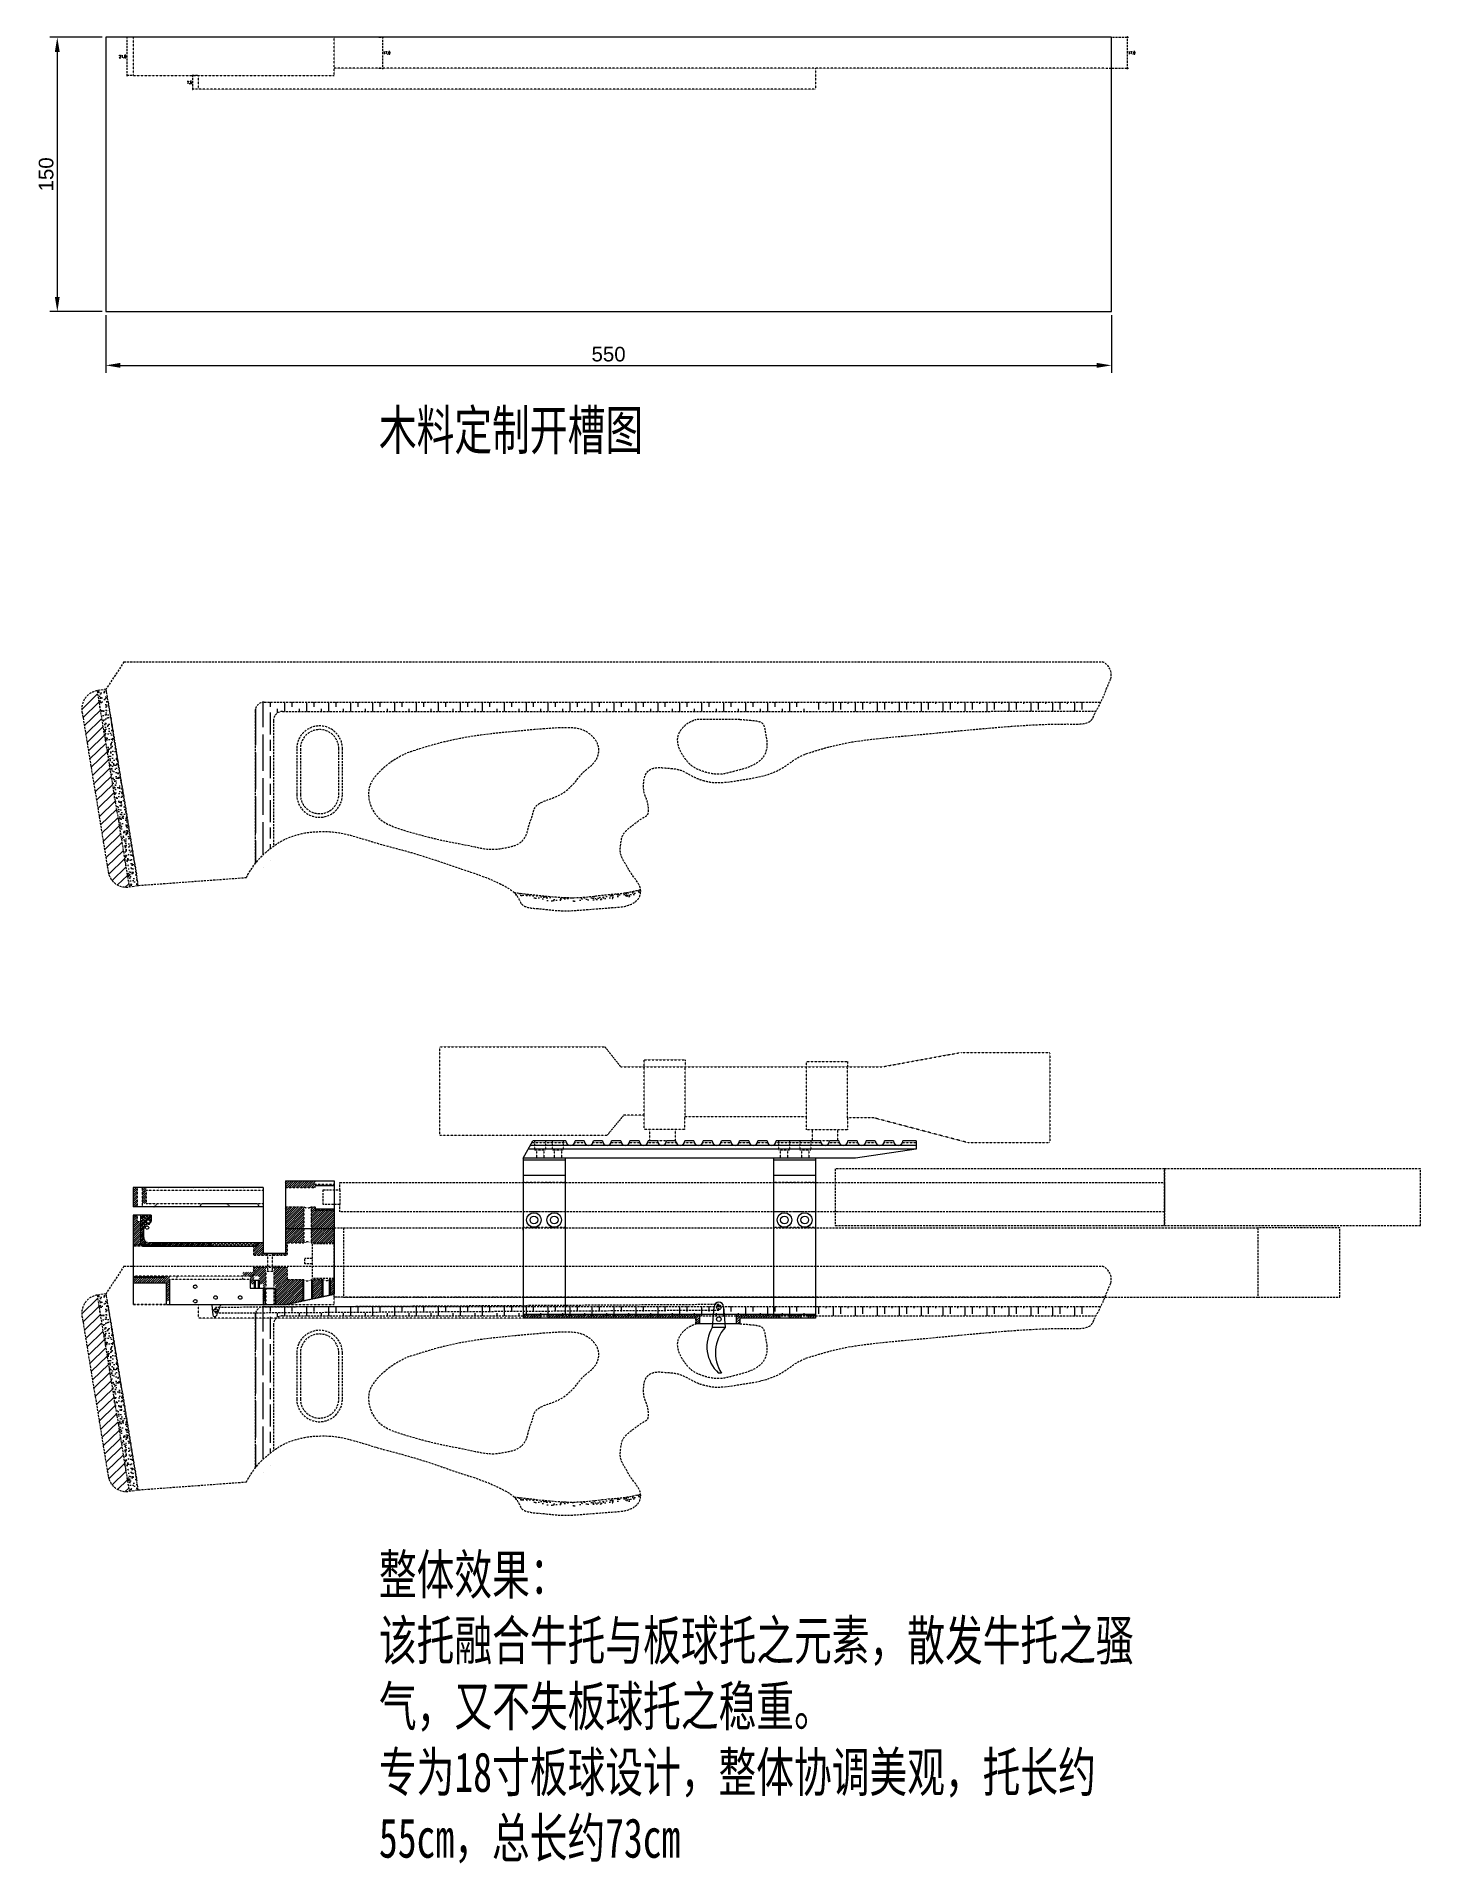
# Model space of a CAD drawing. Header units: millimetres. Extents: x -181533 to 210877, y -131082 to -66261.
# Drawn here: x -181072 to -180315, y -67261 to -66261 of the extents above; entities that cross this region are included whole.
import ezdxf

# ---------------------------------------------------------------- set-up
doc = ezdxf.new("R2010")
doc.units = ezdxf.units.MM
doc.header["$LTSCALE"] = 0.03
doc.header["$MEASUREMENT"] = 0
doc.header["$PDMODE"] = 35
for name, pattern in [('HIDDEN', [0.375, 0.25, -0.125]), ('HIDDEN2', [0.1875, 0.125, -0.0625]), ('x-col-1st-floor$0$HIDDEN', [9.525, 6.35, -3.175])]:
    doc.linetypes.add(name, pattern=pattern)
doc.layers.get('0').update_dxf_attribs({"color": 1})
for name, color, linetype in [('0$COL-HATCH', 251, 'Continuous'), ('A-MK-DET', 9, 'Continuous'), ('LINK', 2, 'Continuous'), ('S-TEXT-2', 2, 'Continuous'), ('图层2', 108, 'Continuous'), ('标注线', 3, 'Continuous'), ('轮廓线', 3, 'Continuous')]:
    doc.layers.add(name, color=color, linetype=linetype)
doc.styles.add('ROM', font='romans.shx', dxfattribs={"width": 0.7})
doc.styles.add('ROMANS', font='ROMANS.SHX', dxfattribs={"width": 0.8})
doc.styles.get("Standard").update_dxf_attribs({"font": 'arial.ttf'})
doc.dimstyles.get("Standard").update_dxf_attribs({"dimtxt": 1.5, "dimasz": 0.5, "dimexe": 0.4, "dimexo": 0.5, "dimgap": 0.5, "dimtad": 2, "dimtih": 1, "dimtoh": 1, "dimdec": 1, "dimzin": 0, "dimdsep": 46, "dimtxsty": 'ROMANS', "dimblk": 'OBLIQUE', "dimcen": 0, "dimdle": 0.4, "dimclrd": 256, "dimclre": 256, "dimclrt": 3, "dimadec": 0, "dimazin": 0, "dimtfac": 1, "dimtdec": 1, "dimtofl": 0, "dimtmove": 0, "dimatfit": 3, "dimldrblk": 'OBLIQUE', "dimfxl": 1, "dimtolj": 1, "dimtzin": 0, "dimarcsym": 0})
doc.dimstyles.new('大尺寸', dxfattribs={"dimtxt": 8, "dimasz": 8, "dimexe": 4, "dimexo": 2, "dimgap": 2, "dimtad": 1, "dimdsep": 46, "dimtxsty": 'Standard', "dimcen": 8, "dimadec": 0, "dimazin": 0, "dimtfac": 1, "dimtmove": 0, "dimatfit": 3, "dimfxl": 1, "dimarcsym": 0})

msp = doc.modelspace()

# ---------------------------------------------------------------- texts
at = {"layer": 'LINK', "linetype": 'HIDDEN2', "char_height": 21.61433, "attachment_point": 1, "style": 'ROM'}
for s, insert in [('{\\fSimSun|b0|i0|c134|p2;木料定制开槽图}', (-180884.615, -66465.643)), ('{\\fSimSun|b0|i0|c134|p2;整体效果：\\P该托融合牛托与板球托之元素，散发牛托之骚气，又不失板球托之稳重。\\P专为18寸板球设计，整体协调美观，托长约55cm，总长约73cm}', (-180884.615, -67091.724))]:
    msp.add_mtext_dynamic_manual_height_columns(s, width=412.96528, gutter_width=38.597, heights=[0], dxfattribs=dict(at, insert=insert))

# ---------------------------------------------------------------- blocks, each defined once
blk = doc.blocks.new('座子')
at = {"layer": 'A-MK-DET', "linetype": 'ByBlock'}
h = blk.add_hatch(dxfattribs=at)
h.set_pattern_fill('ANSI31', color=254, scale=0.266499)
h.set_pattern_definition([(45, (-181600.7361, -67370.1735), (-0.5983065, 0.5983065), [])])
h.paths.add_polyline_path([(-180198.88, -67856.34), (-180265.06, -67856.34), (-180265.06, -67859.89), (-180262.73, -67859.89), (-180262.73, -67856.32), (-180198.88, -67856.32)])
h.paths.add_polyline_path([(-180256.82, -67865.25), (-180262.73, -67865.25), (-180262.73, -67859.89), (-180265.06, -67859.89), (-180265.06, -67865.23), (-180258.59, -67865.23)])
h.paths.add_polyline_path([(-180267.72, -67859.89), (-180269.94, -67859.89), (-180269.94, -67867.03), (-180267.72, -67867.03)])
h.paths.add_polyline_path([(-180267.72, -67856.34), (-180269.94, -67856.34), (-180269.94, -67859.89), (-180267.72, -67859.89)])
edge = h.paths.add_edge_path()
edge.add_line((-180198.88, -67865.25), (-180202.88, -67865.25))
edge.add_arc((-180202.44, -67830.76), 34.49, 269.27683, 272.22864)
edge.add_line((-180201.1, -67865.23), (-180198.88, -67865.23))
edge.add_line((-180198.88, -67865.23), (-180198.88, -67865.25))
edge = h.paths.add_edge_path()
edge.add_line((-180202.88, -67865.25), (-180218.65, -67865.25))
edge.add_line((-180218.65, -67865.25), (-180216.87, -67865.23))
edge.add_line((-180216.87, -67865.23), (-180201.1, -67865.23))
edge.add_arc((-180202.44, -67830.76), 34.49, 269.27683, 272.22864, ccw=False)
edge = h.paths.add_edge_path()
edge.add_line((-180260.16, -67875), (-180260.16, -67871.45))
edge.add_line((-180260.16, -67871.45), (-180265.06, -67871.45))
edge.add_line((-180265.06, -67871.45), (-180265.06, -67874.97))
edge.add_line((-180265.06, -67874.97), (-180265.95, -67874.97))
edge.add_line((-180265.95, -67874.97), (-180265.95, -67886.74))
edge.add_arc((-180264.17, -67886.74), 1.78, 180, 220.5416)
edge.add_line((-180265.52, -67887.89), (-180252.8, -67887.89))
edge.add_line((-180252.8, -67887.89), (-180252.18, -67888.51))
edge.add_line((-180252.18, -67888.51), (-180226.5, -67888.51))
edge.add_line((-180226.5, -67888.51), (-180228.28, -67886.74))
edge.add_line((-180228.28, -67886.74), (-180261.18, -67886.74))
edge.add_arc((-180261.18, -67883.74), 2.99, 180, 270, ccw=False)
edge.add_line((-180264.17, -67883.74), (-180264.17, -67878.73))
edge.add_arc((-180261.93, -67878.73), 2.24, 85.17826, 180, ccw=False)
edge.add_arc((-180261.65, -67875), 1.5, 266.72853, 360)
edge = h.paths.add_edge_path(flags=16)
edge.add_arc((-180261.65, -67875), 0.919, 0, 360)
edge = h.paths.add_edge_path(flags=17)
edge.add_line((-180201.1, -67886.74), (-180202.38, -67886.74))
edge.add_line((-180202.38, -67886.74), (-180204.15, -67888.51))
edge.add_line((-180204.15, -67888.51), (-180202.88, -67888.51))
edge.add_arc((-180202.88, -67886.74), 1.78, 270, 360)
edge = h.paths.add_edge_path()
edge.add_line((-180198.88, -67886.74), (-180201.1, -67886.74))
edge.add_arc((-180202.88, -67886.74), 1.78, -90, 0, ccw=False)
edge.add_line((-180202.88, -67888.51), (-180204.15, -67888.51))
edge.add_line((-180204.15, -67888.51), (-180204.15, -67893.4))
edge.add_line((-180204.15, -67893.4), (-180196.51, -67893.4))
edge.add_line((-180196.51, -67893.4), (-180196.51, -67892.52))
edge.add_line((-180196.51, -67892.52), (-180198.88, -67892.52))
edge.add_line((-180198.88, -67892.52), (-180198.88, -67886.74))
h.paths.add_polyline_path([(-180197.39, -67900.07), (-180196.51, -67900.07), (-180196.51, -67900.04), (-180204.15, -67900.04), (-180204.15, -67902.73), (-180209.88, -67902.73), (-180209.88, -67904.5), (-180205.88, -67904.5), (-180205.88, -67909.28), (-180203.71, -67909.28), (-180203.71, -67905.28), (-180203.27, -67904.84), (-180201.49, -67904.84), (-180201.05, -67905.28), (-180201.05, -67909.28), (-180197.39, -67909.28)])
h.paths.add_polyline_path([(-180246.13, -67904.93), (-180252.18, -67904.93), (-180252.8, -67904.93), (-180269.94, -67904.93), (-180269.94, -67908.49), (-180251.65, -67908.49), (-180251.65, -67918.26), (-180249.87, -67918.26), (-180249.87, -67904.93)])
h.paths.add_polyline_path([(-180197.84, -67909.82), (-180197.39, -67909.38), (-180197.39, -67909.28), (-180198.88, -67909.28), (-180198.88, -67918.26), (-180197.84, -67918.26)])
h.paths.add_polyline_path([(-180185.73, -67906.7), (-180185.73, -67900.04), (-180193.84, -67900.04), (-180193.84, -67900.07), (-180192.95, -67900.07), (-180192.95, -67909.28), (-180192.05, -67909.28), (-180192.05, -67920.46), (-180186.62, -67920.46), (-180176.76, -67918.33), (-180177.2, -67906.7)])
h.paths.add_polyline_path([(-180159.97, -67878.74), (-180172.54, -67878.74), (-180172.54, -67886.74), (-180159.97, -67886.74)])
h.paths.add_polyline_path([(-180176.54, -67878.74), (-180186.62, -67878.74), (-180186.62, -67892.52), (-180193.84, -67892.52), (-180193.84, -67893.4), (-180185.73, -67893.4), (-180185.73, -67886.74), (-180176.54, -67886.74)])
h.paths.add_polyline_path([(-180176.54, -67867.02), (-180186.62, -67867.02), (-180186.62, -67878.74), (-180176.54, -67878.74)])
h.paths.add_polyline_path([(-180159.97, -67868.08), (-180170.36, -67868.08), (-180170.36, -67867.02), (-180170.54, -67867.02), (-180172.54, -67867.02), (-180172.54, -67878.74), (-180159.97, -67878.74)])
h.paths.add_polyline_path([(-180177.29, -67852.8), (-180186.62, -67852.8), (-180186.62, -67856.36), (-180177.29, -67856.36)])
h.paths.add_polyline_path([(-180170.36, -67852.78), (-180159.97, -67852.78), (-180159.97, -67852.8), (-180177.29, -67852.8), (-180177.29, -67856.36), (-180170.54, -67856.36), (-180170.36, -67854.38)])
edge = h.paths.add_edge_path()
edge.add_line((-180267.72, -67874.97), (-180267.72, -67871.45))
edge.add_line((-180267.72, -67871.45), (-180269.94, -67871.45))
edge.add_line((-180269.94, -67871.45), (-180269.94, -67887.89))
edge.add_line((-180269.94, -67887.89), (-180265.52, -67887.89))
edge.add_arc((-180264.17, -67886.74), 1.78, 180, 220.5416, ccw=False)
edge.add_line((-180265.95, -67886.74), (-180265.95, -67874.97))
edge.add_line((-180265.95, -67874.97), (-180267.72, -67874.97))
h.paths.add_polyline_path([(-180162.28, -67906.7), (-180161.82, -67915.1), (-180159.97, -67914.7), (-180159.97, -67906.7)])
h.paths.add_polyline_path([(-180166.72, -67916.16), (-180166.72, -67906.7), (-180171.87, -67906.7), (-180171.87, -67917.27)])
h = blk.add_hatch(dxfattribs=at)
h.set_pattern_fill('ANSI37', color=254, scale=0.444164)
h.set_pattern_definition([(45, (-181600.7361, -67370.1735), (-0.9971775, 0.9971775), []), (135, (-181600.7361, -67370.1735), (-0.9971775, -0.9971775), [])])
h.paths.add_polyline_path([(-180265.06, -67871.45), (-180265.95, -67871.45), (-180265.95, -67874.97), (-180265.06, -67874.97)], flags=17)
edge = h.paths.add_edge_path()
edge.add_line((-180260.16, -67871.45), (-180265.06, -67871.45))
edge.add_line((-180265.06, -67871.45), (-180265.06, -67874.97))
edge.add_line((-180265.06, -67874.97), (-180265.95, -67874.97))
edge.add_line((-180265.95, -67874.97), (-180265.95, -67886.74))
edge.add_arc((-180264.17, -67886.74), 1.78, 180, 220.5416)
edge.add_line((-180265.52, -67887.89), (-180252.8, -67887.89))
edge.add_line((-180252.8, -67887.89), (-180252.18, -67888.51))
edge.add_line((-180252.18, -67888.51), (-180226.5, -67888.51))
edge.add_line((-180226.5, -67888.51), (-180228.28, -67886.74))
edge.add_line((-180228.28, -67886.74), (-180261.18, -67886.74))
edge.add_arc((-180261.18, -67883.74), 2.99, 180, 270, ccw=False)
edge.add_line((-180264.17, -67883.74), (-180264.17, -67878.73))
edge.add_arc((-180261.93, -67878.73), 2.24, 85.17826, 180, ccw=False)
edge.add_arc((-180261.65, -67875), 1.5, 266.72853, 360)
edge.add_line((-180260.16, -67875), (-180260.16, -67871.45))
edge = h.paths.add_edge_path(flags=16)
edge.add_arc((-180261.65, -67875), 0.919, 0, 360)
h.paths.add_polyline_path([(-180202.38, -67886.74), (-180228.28, -67886.74), (-180226.5, -67888.51), (-180204.15, -67888.51)])
edge = h.paths.add_edge_path()
edge.add_line((-180201.1, -67886.74), (-180202.38, -67886.74))
edge.add_line((-180202.38, -67886.74), (-180204.15, -67888.51))
edge.add_line((-180204.15, -67888.51), (-180202.88, -67888.51))
edge.add_arc((-180202.88, -67886.74), 1.78, 270, 360)
edge = h.paths.add_edge_path()
edge.add_line((-180202.88, -67865.25), (-180218.65, -67865.25))
edge.add_line((-180218.65, -67865.25), (-180216.87, -67865.23))
edge.add_line((-180216.87, -67865.23), (-180201.1, -67865.23))
edge.add_arc((-180202.44, -67830.76), 34.49, 269.27683, 272.22864, ccw=False)
edge = h.paths.add_edge_path()
edge.add_line((-180218.65, -67865.25), (-180231.61, -67865.25))
edge.add_arc((-180232.04, -67830.76), 34.49, 267.77136, 270.72317, ccw=False)
edge.add_line((-180233.38, -67865.23), (-180220.59, -67865.23))
edge.add_line((-180220.59, -67865.23), (-180216.87, -67865.23))
edge.add_line((-180216.87, -67865.23), (-180218.65, -67865.25))
at = {"color": 254, "linetype": 'x-col-1st-floor$0$HIDDEN', "ltscale": 6}
for p, q in [((-180159.97, -67854.58), (-180159.97, -67868.79)), ((-180159.97, -67886.74), (-180159.97, -67906.7))]:
    blk.add_line(p, q, dxfattribs=at)
at = {"layer": 'A-MK-DET', "color": 254, "linetype": 'ByBlock'}
for p, q in [((-180186.62, -67852.8), (-180186.62, -67892.52)), ((-180186.62, -67852.8), (-180159.97, -67852.8)), ((-180159.97, -67852.8), (-180159.97, -67914.7)), ((-180269.94, -67856.34), (-180269.94, -67867.03)), ((-180198.88, -67856.34), (-180269.94, -67856.34)), ((-180198.88, -67856.34), (-180198.88, -67892.52)), ((-180170.36, -67855.29), (-180160.41, -67855.29)), ((-180159.97, -67854.85), (-180160.41, -67855.29)), ((-180198.88, -67867.03), (-180269.94, -67867.03)), ((-180269.94, -67871.45), (-180269.94, -67920.46)), ((-180260.16, -67871.45), (-180269.94, -67871.45)), ((-180260.16, -67871.45), (-180260.16, -67875)), ((-180220.45, -67867.03), (-180220.45, -67867.03)), ((-180170.36, -67868.08), (-180160.41, -67868.08)), ((-180159.97, -67868.53), (-180160.41, -67868.08)), ((-180264.17, -67883.74), (-180264.17, -67878.73)), ((-180186.62, -67878.74), (-180159.97, -67878.74)), ((-180252.8, -67887.89), (-180269.94, -67887.89)), ((-180198.88, -67886.74), (-180261.18, -67886.74)), ((-180252.18, -67888.51), (-180252.8, -67887.89)), ((-180186.62, -67892.52), (-180198.88, -67892.52)), ((-180252.8, -67905.55), (-180269.94, -67905.55)), ((-180269.94, -67908.49), (-180251.65, -67908.49)), ((-180252.18, -67904.93), (-180252.8, -67905.55)), ((-180251.65, -67920.46), (-180251.65, -67908.49)), ((-180249.87, -67920.46), (-180249.87, -67906.7)), ((-180205.88, -67906.7), (-180205.88, -67911.48)), ((-180205.88, -67911.48), (-180192.05, -67911.48)), ((-180203.71, -67907.48), (-180203.27, -67907.04)), ((-180203.71, -67907.48), (-180203.71, -67911.48)), ((-180203.27, -67907.04), (-180201.49, -67907.04)), ((-180203.27, -67907.04), (-180203.27, -67911.48)), ((-180201.05, -67907.48), (-180201.49, -67907.04)), ((-180201.49, -67907.04), (-180201.49, -67911.48)), ((-180201.05, -67907.48), (-180201.05, -67911.48)), ((-180198.88, -67911.48), (-180198.88, -67920.46)), ((-180197.39, -67911.58), (-180197.84, -67912.02)), ((-180197.84, -67912.02), (-180197.84, -67920.46)), ((-180197.39, -67911.58), (-180192.95, -67911.58)), ((-180192.51, -67912.02), (-180192.95, -67911.58)), ((-180192.51, -67912.02), (-180192.51, -67920.46)), ((-180192.05, -67911.48), (-180192.05, -67920.46)), ((-180177.2, -67906.7), (-180177.2, -67918.42)), ((-180176.76, -67906.7), (-180176.76, -67918.33)), ((-180172.32, -67906.7), (-180172.32, -67917.37)), ((-180171.87, -67906.7), (-180171.87, -67917.27)), ((-180166.72, -67906.7), (-180166.72, -67916.16)), ((-180166.28, -67906.7), (-180166.28, -67916.06)), ((-180162.72, -67906.7), (-180162.72, -67915.29)), ((-180162.28, -67906.7), (-180162.28, -67915.2)), ((-180251.65, -67920.46), (-180186.62, -67920.46)), ((-180222.08, -67920.46), (-180224.46, -67926.66)), ((-180186.62, -67920.46), (-180159.97, -67914.7))]:
    blk.add_line(p, q, dxfattribs=at)
at = {"layer": 'A-MK-DET', "color": 254, "linetype": 'HIDDEN', "ltscale": 0.2}
for p, q in [((-180267.72, -67856.34), (-180267.72, -67867.03)), ((-180265.06, -67856.34), (-180265.06, -67867.03)), ((-180262.73, -67858.12), (-180262.73, -67865.25)), ((-180198.88, -67858.12), (-180262.73, -67858.12)), ((-180186.62, -67856.36), (-180170.54, -67856.36)), ((-180170.54, -67856.36), (-180170.36, -67856.18)), ((-180170.36, -67854.58), (-180159.97, -67854.58)), ((-180170.36, -67856.18), (-180170.36, -67854.58)), ((-180198.88, -67865.25), (-180262.73, -67865.25)), ((-180258.59, -67867.03), (-180256.82, -67865.25)), ((-180216.87, -67867.03), (-180218.65, -67865.25)), ((-180186.62, -67867.02), (-180176.54, -67867.02)), ((-180176.54, -67867.02), (-180176.54, -67886.74)), ((-180172.54, -67867.02), (-180172.54, -67886.74)), ((-180172.54, -67867.02), (-180170.54, -67867.02)), ((-180170.54, -67867.02), (-180170.36, -67867.19)), ((-180170.36, -67867.19), (-180170.36, -67868.79)), ((-180170.36, -67868.79), (-180159.97, -67868.79)), ((-180202.88, -67888.51), (-180269.94, -67888.51)), ((-180228.28, -67886.74), (-180226.5, -67888.51)), ((-180202.38, -67886.74), (-180204.15, -67888.51)), ((-180204.15, -67888.51), (-180204.15, -67893.4)), ((-180204.15, -67893.4), (-180185.73, -67893.4)), ((-180196.51, -67892.52), (-180196.51, -67902.27)), ((-180193.84, -67892.52), (-180193.84, -67902.27)), ((-180185.73, -67886.74), (-180185.73, -67893.4)), ((-180185.73, -67886.74), (-180176.54, -67886.74)), ((-180172.54, -67886.74), (-180159.97, -67886.74)), ((-180204.15, -67900.04), (-180204.15, -67904.93)), ((-180204.15, -67900.04), (-180185.73, -67900.04)), ((-180197.39, -67902.27), (-180197.39, -67920.46)), ((-180192.95, -67902.27), (-180197.39, -67902.27)), ((-180192.95, -67902.27), (-180192.95, -67920.46)), ((-180185.73, -67900.04), (-180185.73, -67906.7)), ((-180204.15, -67904.93), (-180269.94, -67904.93)), ((-180205.88, -67906.7), (-180249.87, -67906.7)), ((-180246.13, -67904.93), (-180246.13, -67906.7)), ((-180209.88, -67906.7), (-180209.88, -67904.93)), ((-180185.73, -67906.7), (-180176.76, -67906.7)), ((-180172.32, -67906.7), (-180166.28, -67906.7)), ((-180162.72, -67906.7), (-180159.97, -67906.7))]:
    blk.add_line(p, q, dxfattribs=at)
at = {"layer": 'A-MK-DET', "color": 254, "linetype": 'HIDDEN', "ltscale": 0.5}
blk.add_line((-180251.65, -67920.46), (-180269.94, -67920.46), dxfattribs=at)
at = {"layer": 'A-MK-DET', "color": 254, "linetype": 'HIDDEN', "ltscale": 0.2}
blk.add_lwpolyline([(-180267.72, -67871.45), (-180267.72, -67874.97), (-180265.06, -67874.97), (-180265.06, -67871.45)], dxfattribs=at)
at = {"layer": 'A-MK-DET', "color": 254, "linetype": 'ByBlock'}
for points in [[(-180265.95, -67871.45), (-180265.95, -67886.74, 0.414214), (-180264.17, -67888.51), (-180202.88, -67888.51, 0.414214), (-180201.1, -67886.74)], [(-180201.1, -67867.03, 0.414214), (-180202.88, -67865.25), (-180231.61, -67865.25, 0.414214), (-180233.38, -67867.03)], [(-180226.92, -67920.46), (-180226.4, -67925.76, 0.944546), (-180224.19, -67926.16)]]:
    blk.add_lwpolyline(points, format="xyb", dxfattribs=at)
for centre, radius in [((-180262.36, -67878.33), 0.917), ((-180261.65, -67875), 0.919), ((-180235.96, -67910.66), 0.935), ((-180235.96, -67918.62), 0.935), ((-180224.86, -67923.56), 0.935), ((-180224.85, -67916.57), 0.935), ((-180211.39, -67916.57), 0.935)]:
    blk.add_circle(centre, radius, dxfattribs=at)
at = {"layer": 'A-MK-DET', "color": 254, "linetype": 'HIDDEN', "ltscale": 0.2}
for centre, radius, start, end in [((-180174.54, -67863.46), 4.08, 240.67277, 299.32723), ((-180174.54, -67889.86), 3.71, 57.41936, 122.58064), ((-180174.54, -67903.77), 3.68, 232.89727, 307.10273), ((-180164.28, -67903.31), 3.94, 239.49943, 300.50057)]:
    blk.add_arc(centre, radius, start, end, dxfattribs=at)
at = {"layer": 'A-MK-DET', "color": 254, "linetype": 'ByBlock'}
for centre, radius, start, end in [((-180261.93, -67878.73), 2.24, 86.41846, 180), ((-180261.18, -67883.74), 2.99, 180, 270), ((-180261.65, -67875), 1.5, 264.86819, 0)]:
    blk.add_arc(centre, radius, start, end, dxfattribs=at)
at = {"layer": 'S-TEXT-2', "color": 254, "linetype": 'x-col-1st-floor$0$HIDDEN', "ltscale": 6}
for p, q in [((-180159.97, -67916.42), (-180159.97, -67878.42)), ((-180159.97, -67878.42), (-180154.97, -67878.42)), ((-180154.97, -67878.42), (-179654.97, -67878.42)), ((-180154.97, -67878.42), (-180154.97, -67916.42)), ((-179654.97, -67878.42), (-179654.97, -67916.42)), ((-179609.97, -67878.42), (-179654.97, -67878.42)), ((-179609.97, -67916.42), (-179609.97, -67878.42)), ((-180159.97, -67887.22), (-180171.98, -67887.22)), ((-180171.98, -67887.22), (-180171.98, -67906.22)), ((-180171.98, -67895.22), (-180175.98, -67895.22)), ((-180175.98, -67898.22), (-180175.98, -67895.22)), ((-180171.98, -67898.22), (-180175.98, -67898.22)), ((-180159.97, -67906.22), (-180171.98, -67906.22)), ((-180154.97, -67916.42), (-180159.97, -67916.42)), ((-180154.97, -67916.42), (-179654.97, -67916.42)), ((-179654.97, -67916.42), (-179609.97, -67916.42))]:
    blk.add_line(p, q, dxfattribs=at)
blk = doc.blocks.new('桥')
at = {"layer": '轮廓线', "linetype": 'ByBlock'}
h = blk.add_hatch(dxfattribs=at)
h.set_pattern_fill('ANSI31', color=254, scale=0.3)
h.set_pattern_definition([(45, (8261.1833, -271.55995), (-0.6735192, 0.6735192), [])])
h.paths.add_polyline_path([(9732.69, -2483.11), (9649.61, -2483.11), (9649.61, -2485.11), (9730.69, -2485.11), (9730.69, -2488.11), (9732.69, -2488.11)])
h.paths.add_polyline_path([(9645.61, -2483.11), (9636.11, -2483.11), (9636.11, -2485.11), (9645.61, -2485.11)])
h.paths.add_polyline_path([(9776.61, -2485.11), (9776.61, -2483.11), (9752.69, -2483.11), (9752.69, -2488.11), (9754.69, -2488.11), (9754.69, -2485.11)])
h.paths.add_polyline_path([(9792.11, -2483.11), (9792.11, -2485.11), (9796.11, -2485.11), (9796.11, -2483.11)])
h.paths.add_polyline_path([(9788.11, -2485.11), (9788.11, -2483.11), (9781.61, -2483.11), (9781.61, -2485.11)])
at = {"color": 254, "linetype": 'x-col-1st-floor$0$HIDDEN', "ltscale": 6}
blk.add_line((9636.11, -2473.61), (9796.11, -2473.61), dxfattribs=at)
at = {"layer": '轮廓线', "color": 254, "linetype": 'ByBlock'}
for p, q in [((9636.11, -2397.55), (9641.43, -2388.05)), ((9659.57, -2388.05), (9641.43, -2388.05)), ((9669.57, -2388.05), (9664.57, -2388.05)), ((9679.57, -2388.05), (9674.57, -2388.05)), ((9689.57, -2388.05), (9684.57, -2388.05)), ((9699.57, -2388.05), (9694.57, -2388.05)), ((9709.57, -2388.05), (9704.57, -2388.05)), ((9719.57, -2388.05), (9714.57, -2388.05)), ((9729.57, -2388.05), (9724.57, -2388.05)), ((9739.57, -2388.05), (9734.57, -2388.05)), ((9749.57, -2388.05), (9744.57, -2388.05)), ((9759.57, -2388.05), (9754.57, -2388.05)), ((9769.57, -2388.05), (9764.57, -2388.05)), ((9798.76, -2388.05), (9774.57, -2388.05)), ((9808.76, -2388.05), (9803.76, -2388.05)), ((9818.76, -2388.05), (9813.76, -2388.05)), ((9828.76, -2388.05), (9823.76, -2388.05)), ((9838.76, -2388.05), (9833.76, -2388.05)), ((9851.11, -2388.05), (9843.76, -2388.05)), ((9851.11, -2388.05), (9851.11, -2392.55)), ((9636.11, -2397.55), (9636.11, -2481.11)), ((9659.11, -2397.55), (9636.11, -2397.55)), ((9817.83, -2397.55), (9636.11, -2397.55)), ((9659.11, -2398.55), (9636.11, -2398.55)), ((9771.11, -2392.55), (9639.15, -2392.55)), ((9771.11, -2390.55), (9640.16, -2390.55)), ((9659.11, -2397.55), (9659.11, -2483.11)), ((9851.11, -2390.55), (9771.11, -2390.55)), ((9851.11, -2392.55), (9771.11, -2392.55)), ((9773.11, -2397.55), (9773.11, -2483.11)), ((9796.11, -2397.55), (9773.11, -2397.55)), ((9796.11, -2398.55), (9773.11, -2398.55)), ((9796.11, -2397.55), (9796.11, -2481.11)), ((9851.11, -2392.55), (9817.83, -2397.55)), ((9659.11, -2407.05), (9636.62, -2407.05)), ((9796.11, -2407.05), (9773.11, -2407.05)), ((9659.04, -2483.11), (9636.04, -2483.11)), ((9796.04, -2483.11), (9636.04, -2483.11)), ((9636.11, -2481.11), (9636.11, -2485.11)), ((9730.69, -2485.11), (9636.11, -2485.11)), ((9645.61, -2483.11), (9645.61, -2485.11)), ((9649.61, -2483.11), (9649.61, -2485.11)), ((9730.69, -2485.11), (9730.69, -2488.11)), ((9754.69, -2488.11), (9730.69, -2488.11)), ((9732.69, -2483.11), (9732.69, -2488.11)), ((9739.73, -2490.11), (9740.68, -2478.74)), ((9745.68, -2478.74), (9746.62, -2490.11)), ((9752.69, -2483.11), (9752.69, -2488.11)), ((9796.11, -2485.11), (9754.69, -2485.11)), ((9754.69, -2485.11), (9754.69, -2488.11)), ((9773.11, -2483.11), (9796.11, -2483.11)), ((9776.61, -2483.11), (9776.61, -2485.11)), ((9781.61, -2483.11), (9781.61, -2485.11)), ((9788.11, -2483.11), (9788.11, -2485.11)), ((9792.11, -2483.11), (9792.11, -2485.11)), ((9796.11, -2481.11), (9796.11, -2485.11)), ((9746.62, -2490.11), (9739.61, -2490.11)), ((9744.68, -2515.11), (9743.05, -2515.11))]:
    blk.add_line(p, q, dxfattribs=at)
at = {"layer": '轮廓线', "color": 254, "linetype": 'HIDDEN', "ltscale": 0.2}
for p, q in [((9642.46, -2388.05), (9642.46, -2393.05)), ((9648.46, -2388.05), (9648.46, -2393.05)), ((9652.08, -2388.05), (9652.08, -2393.05)), ((9658.08, -2388.05), (9658.08, -2393.05)), ((9775.8, -2388.05), (9775.8, -2393.05)), ((9781.8, -2388.05), (9781.8, -2393.05)), ((9787.43, -2388.05), (9787.43, -2393.05)), ((9793.43, -2388.05), (9793.43, -2393.05)), ((9648.46, -2393.05), (9642.46, -2393.05)), ((9643.46, -2393.05), (9643.46, -2397.55)), ((9647.46, -2393.05), (9647.46, -2397.55)), ((9658.08, -2393.05), (9652.08, -2393.05)), ((9653.08, -2393.05), (9653.08, -2397.55)), ((9657.08, -2393.05), (9657.08, -2397.55)), ((9781.8, -2393.05), (9775.8, -2393.05)), ((9776.8, -2393.05), (9776.8, -2397.55)), ((9780.8, -2393.05), (9780.8, -2397.55)), ((9793.43, -2393.05), (9787.43, -2393.05)), ((9788.43, -2393.05), (9788.43, -2397.55)), ((9792.43, -2393.05), (9792.43, -2397.55))]:
    blk.add_line(p, q, dxfattribs=at)
at = {"layer": '轮廓线', "color": 254, "linetype": 'HIDDEN', "ltscale": 0.5}
for p, q in [((9659.8, -2389.05), (9640.92, -2389.05)), ((9669.8, -2389.05), (9664.34, -2389.05)), ((9679.8, -2389.05), (9674.34, -2389.05)), ((9689.8, -2389.05), (9684.34, -2389.05)), ((9699.8, -2389.05), (9694.34, -2389.05)), ((9709.8, -2389.05), (9704.34, -2389.05)), ((9719.8, -2389.05), (9714.34, -2389.05)), ((9729.8, -2389.05), (9724.34, -2389.05)), ((9739.8, -2389.05), (9734.34, -2389.05)), ((9749.8, -2389.05), (9744.34, -2389.05)), ((9759.8, -2389.05), (9754.34, -2389.05)), ((9769.8, -2389.05), (9764.34, -2389.05)), ((9798.96, -2389.05), (9774.34, -2389.05)), ((9808.96, -2389.05), (9803.55, -2389.05)), ((9818.96, -2389.05), (9813.55, -2389.05)), ((9828.96, -2389.05), (9823.55, -2389.05)), ((9838.96, -2389.05), (9833.55, -2389.05)), ((9851.11, -2389.05), (9843.55, -2389.05)), ((9659.11, -2410.88), (9636.11, -2410.88)), ((9796.11, -2410.88), (9773.11, -2410.88)), ((9659.11, -2426.88), (9636.11, -2426.88)), ((9796.11, -2426.88), (9773.11, -2426.88)), ((9659.11, -2435.4), (9636.11, -2435.4)), ((9796.11, -2435.4), (9773.11, -2435.4))]:
    blk.add_line(p, q, dxfattribs=at)
at = {"layer": '轮廓线', "color": 254, "linetype": 'ByBlock'}
for centre, radius in [((9642.06, -2431.32), 4), ((9653.17, -2431.32), 4), ((9779.06, -2431.32), 4), ((9790.17, -2431.32), 4), ((9642.06, -2431.32), 2.1), ((9653.17, -2431.32), 2.1), ((9779.06, -2431.32), 2.1), ((9790.17, -2431.32), 2.1), ((9743.18, -2479.07), 1.25), ((9743.18, -2485.6), 1.25), ((9743.18, -2485.6), 1.25)]:
    blk.add_circle(centre, radius, dxfattribs=at)
for centre, radius, start, end in [((9662.07, -2388), 2.5, 181.10492, 358.89508), ((9672.07, -2388), 2.5, 181.10492, 358.89508), ((9682.07, -2388), 2.5, 181.10492, 358.89508), ((9692.07, -2388), 2.5, 181.10492, 358.89508), ((9702.07, -2388), 2.5, 181.10492, 358.89508), ((9712.07, -2388), 2.5, 181.10492, 358.89508), ((9722.07, -2388), 2.5, 181.10492, 358.89508), ((9732.07, -2388), 2.5, 181.10492, 358.89508), ((9742.07, -2388), 2.5, 181.10492, 358.89508), ((9752.07, -2388), 2.5, 181.10492, 358.89508), ((9762.07, -2388), 2.5, 181.10492, 358.89508), ((9772.07, -2388), 2.5, 181.10492, 358.89508), ((9801.26, -2388.05), 2.5, 180, 0), ((9811.26, -2388.05), 2.5, 180, 0), ((9821.26, -2388.05), 2.5, 180, 0), ((9831.26, -2388.05), 2.5, 180, 360), ((9841.26, -2388.05), 2.5, 180, 0), ((9743.18, -2478.74), 2.5, 0, 180), ((9756.55, -2500.51), 19.88, 148.44554, 227.25158), ((9761.87, -2503.87), 20.54, 137.94616, 213.16568)]:
    blk.add_arc(centre, radius, start, end, dxfattribs=at)
blk = doc.blocks.new('123')
at = {"color": 7, "linetype": 'HIDDEN2', "ltscale": 0.0002}
for p, q in [((-182664.2, -66516.41), (-182686.68, -66516.41)), ((-182686.68, -66516.41), (-182686.68, -66520)), ((-182686.68, -66547.23), (-182686.68, -66520)), ((-182664.2, -66546.64), (-182664.2, -66516.41)), ((-182575.45, -66515.55), (-182597.93, -66515.55)), ((-182597.93, -66515.55), (-182597.93, -66519.14)), ((-182597.93, -66546.37), (-182597.93, -66519.14)), ((-182575.45, -66545.78), (-182575.45, -66515.55))]:
    blk.add_line(p, q, dxfattribs=at)
at = {"layer": 'S-TEXT-2', "color": 7, "linetype": 'HIDDEN2', "ltscale": 0.0002}
blk.add_lwpolyline([(-182575.45, -66553.7), (-182575.45, -66545.78), (-182564.32, -66545.78), (-182555.04, -66556.98), (-182463.7, -66556.98), (-182463.7, -66508.47), (-182554.04, -66508.47), (-182562.73, -66519.41), (-182705.14, -66519.41), (-182748.92, -66511.41), (-182797.39, -66511.41), (-182797.39, -66512.11), (-182797.39, -66560.88), (-182752.73, -66560.88), (-182701.06, -66547.23), (-182686.68, -66547.23), (-182686.68, -66553.76), (-182664.2, -66553.76), (-182664.2, -66546.64), (-182597.53, -66546.64), (-182597.53, -66553.7)], close=True, dxfattribs=at)
for points in [[(-182681.28, -66553.76), (-182681.28, -66559.85), (-182667.52, -66559.85), (-182667.52, -66553.76)], [(-182592.33, -66553.7), (-182592.33, -66559.79), (-182578.57, -66559.79), (-182578.57, -66553.7)]]:
    blk.add_lwpolyline(points, dxfattribs=at)
blk = doc.blocks.new('*D861')
at = {"layer": 'Defpoints', "color": 0, "linetype": 'ByBlock', "transparency": 16777216}
for p in [(-181034.02, -66411.55), (-180484.02, -66411.55), (-180484.02, -66441.04)]:
    blk.add_point(p, dxfattribs=at)
at = {"layer": '标注线', "color": 0, "linetype": 'ByBlock', "lineweight": -2, "transparency": 16777216}
for p, q in [((-181034.02, -66413.55), (-181034.02, -66445.04)), ((-180484.02, -66413.55), (-180484.02, -66445.04)), ((-181026.02, -66441.04), (-180492.02, -66441.04))]:
    blk.add_line(p, q, dxfattribs=at)
at = {"layer": '标注线', "color": 0, "linetype": 'ByBlock', "transparency": 16777216}
for points in [[(-181026.02, -66439.7), (-181026.02, -66442.37), (-181034.02, -66441.04)], [(-180492.02, -66439.7), (-180492.02, -66442.37), (-180484.02, -66441.04)]]:
    blk.add_solid(points, dxfattribs=at)
at = {"layer": '标注线', "color": 0, "linetype": 'ByBlock', "transparency": 16777216, "insert": (-180759.02, -66434.95), "char_height": 8, "attachment_point": 5}
blk.add_mtext('550', dxfattribs=at)
blk = doc.blocks.new('*D862')
at = {"layer": 'Defpoints', "color": 0, "linetype": 'ByBlock', "transparency": 16777216}
for p in [(-181034.02, -66261.55), (-181060.5, -66411.55), (-181034.02, -66411.55)]:
    blk.add_point(p, dxfattribs=at)
at = {"layer": '标注线', "color": 0, "linetype": 'ByBlock', "lineweight": -2, "transparency": 16777216}
for p, q in [((-181036.02, -66261.55), (-181064.5, -66261.55)), ((-181060.5, -66269.55), (-181060.5, -66403.55)), ((-181036.02, -66411.55), (-181064.5, -66411.55))]:
    blk.add_line(p, q, dxfattribs=at)
at = {"layer": '标注线', "color": 0, "linetype": 'ByBlock', "transparency": 16777216}
for points in [[(-181061.84, -66269.55), (-181059.17, -66269.55), (-181060.5, -66261.55)], [(-181061.84, -66403.55), (-181059.17, -66403.55), (-181060.5, -66411.55)]]:
    blk.add_solid(points, dxfattribs=at)
at = {"layer": '标注线', "color": 0, "linetype": 'ByBlock', "transparency": 16777216, "insert": (-181066.59, -66336.55), "char_height": 8, "attachment_point": 5, "rotation": 90}
blk.add_mtext('150', dxfattribs=at)
blk = doc.blocks.new('_Oblique')
at = {"color": 0, "linetype": 'ByBlock', "lineweight": -2}
blk.add_line((-0.5, -0.5), (0.5, 0.5), dxfattribs=at)
blk = doc.blocks.new('*D866')
at = {"layer": 'Defpoints', "color": 0, "linetype": 'x-col-1st-floor$0$HIDDEN', "ltscale": 6, "transparency": 16777216}
for p in [(-180484.02, -66261.55), (-180475.16, -66261.55), (-180487.58, -66278.51)]:
    blk.add_point(p, dxfattribs=at)
at = {"layer": 'S-TEXT-2', "linetype": 'x-col-1st-floor$0$HIDDEN', "lineweight": -2, "ltscale": 6, "transparency": 16777216}
for p, q in [((-180483.52, -66261.55), (-180474.76, -66261.55)), ((-180475.16, -66278.91), (-180475.16, -66261.15)), ((-180487.08, -66278.51), (-180474.76, -66278.51))]:
    blk.add_line(p, q, dxfattribs=at)
at = {"layer": 'S-TEXT-2', "linetype": 'x-col-1st-floor$0$HIDDEN', "lineweight": -2, "ltscale": 6, "transparency": 16777216, "xscale": 0.5, "yscale": 0.5, "zscale": 0.5}
for p, rotation in [((-180475.16, -66261.55), 90), ((-180475.16, -66278.51), 270)]:
    blk.add_blockref('_Oblique', p, dxfattribs=dict(at, rotation=rotation))
at = {"layer": 'S-TEXT-2', "color": 3, "linetype": 'x-col-1st-floor$0$HIDDEN', "ltscale": 6, "transparency": 16777216, "insert": (-180472.92, -66270.03), "char_height": 1.5, "attachment_point": 5, "style": 'ROMANS'}
blk.add_mtext('\\A1;17.0', dxfattribs=at)
blk = doc.blocks.new('*D864')
at = {"layer": 'Defpoints', "color": 0, "linetype": 'x-col-1st-floor$0$HIDDEN', "ltscale": 6, "transparency": 16777216}
for p in [(-181019.02, -66261.55), (-181022.43, -66282.51), (-181019.02, -66282.51)]:
    blk.add_point(p, dxfattribs=at)
at = {"layer": 'S-TEXT-2', "linetype": 'x-col-1st-floor$0$HIDDEN', "lineweight": -2, "ltscale": 6, "transparency": 16777216}
for p, q in [((-181019.52, -66261.55), (-181022.83, -66261.55)), ((-181022.43, -66261.15), (-181022.43, -66282.91)), ((-181019.52, -66282.51), (-181022.83, -66282.51))]:
    blk.add_line(p, q, dxfattribs=at)
at = {"layer": 'S-TEXT-2', "linetype": 'x-col-1st-floor$0$HIDDEN', "lineweight": -2, "ltscale": 6, "transparency": 16777216, "xscale": 0.5, "yscale": 0.5, "zscale": 0.5}
for p, rotation in [((-181022.43, -66261.55), 90), ((-181022.43, -66282.51), 270)]:
    blk.add_blockref('_Oblique', p, dxfattribs=dict(at, rotation=rotation))
at = {"layer": 'S-TEXT-2', "color": 3, "linetype": 'x-col-1st-floor$0$HIDDEN', "ltscale": 6, "transparency": 16777216, "insert": (-181024.76, -66272.03), "char_height": 1.5, "attachment_point": 5, "style": 'ROMANS'}
blk.add_mtext('\\A1;21.0', dxfattribs=at)
blk = doc.blocks.new('*D865')
at = {"layer": 'Defpoints', "color": 0, "linetype": 'x-col-1st-floor$0$HIDDEN', "ltscale": 6, "transparency": 16777216}
for p in [(-180885.09, -66261.55), (-180885.09, -66278.51), (-180882.59, -66278.51)]:
    blk.add_point(p, dxfattribs=at)
at = {"layer": 'S-TEXT-2', "linetype": 'x-col-1st-floor$0$HIDDEN', "lineweight": -2, "ltscale": 6, "transparency": 16777216}
for p, q in [((-180884.59, -66261.55), (-180882.19, -66261.55)), ((-180882.59, -66261.15), (-180882.59, -66278.91)), ((-180884.59, -66278.51), (-180882.19, -66278.51))]:
    blk.add_line(p, q, dxfattribs=at)
at = {"layer": 'S-TEXT-2', "linetype": 'x-col-1st-floor$0$HIDDEN', "lineweight": -2, "ltscale": 6, "transparency": 16777216, "xscale": 0.5, "yscale": 0.5, "zscale": 0.5}
for p, rotation in [((-180882.59, -66261.55), 90), ((-180882.59, -66278.51), 270)]:
    blk.add_blockref('_Oblique', p, dxfattribs=dict(at, rotation=rotation))
at = {"layer": 'S-TEXT-2', "color": 3, "linetype": 'x-col-1st-floor$0$HIDDEN', "ltscale": 6, "transparency": 16777216, "insert": (-180880.35, -66270.03), "char_height": 1.5, "attachment_point": 5, "style": 'ROMANS'}
blk.add_mtext('\\A1;17.0', dxfattribs=at)
blk = doc.blocks.new('*D863')
at = {"layer": 'Defpoints', "color": 0, "linetype": 'x-col-1st-floor$0$HIDDEN', "ltscale": 6, "transparency": 16777216}
for p in [(-180983.35, -66282.51), (-180986.51, -66290.02), (-180983.35, -66290.02)]:
    blk.add_point(p, dxfattribs=at)
at = {"layer": 'S-TEXT-2', "linetype": 'x-col-1st-floor$0$HIDDEN', "lineweight": -2, "ltscale": 6, "transparency": 16777216}
for p, q in [((-180983.85, -66282.51), (-180986.91, -66282.51)), ((-180986.51, -66282.11), (-180986.51, -66290.42)), ((-180983.85, -66290.02), (-180986.91, -66290.02))]:
    blk.add_line(p, q, dxfattribs=at)
at = {"layer": 'S-TEXT-2', "linetype": 'x-col-1st-floor$0$HIDDEN', "lineweight": -2, "ltscale": 6, "transparency": 16777216, "xscale": 0.5, "yscale": 0.5, "zscale": 0.5}
for p, rotation in [((-180986.51, -66282.51), 90), ((-180986.51, -66290.02), 270)]:
    blk.add_blockref('_Oblique', p, dxfattribs=dict(at, rotation=rotation))
at = {"layer": 'S-TEXT-2', "color": 3, "linetype": 'x-col-1st-floor$0$HIDDEN', "ltscale": 6, "transparency": 16777216, "insert": (-180988.27, -66286.27), "char_height": 1.5, "attachment_point": 5, "style": 'ROMANS'}
blk.add_mtext('\\A1;7.5', dxfattribs=at)

# ---------------------------------------------------------------- dimensions: what is measured, and where the dimension line sits
at = {"layer": 'S-TEXT-2', "color": 3, "linetype": 'x-col-1st-floor$0$HIDDEN', "ltscale": 6}
for base, p1, p2, picture, middle in [((-181022.429, -66282.515), (-181019.024, -66261.548), (-181019.024, -66282.515), '*D864', (-181024.758, -66272.031)), ((-180882.591, -66278.515), (-180885.091, -66261.548), (-180885.091, -66278.515), '*D865', (-180880.349, -66270.031)), ((-180475.159, -66261.548), (-180487.585, -66278.515), (-180484.024, -66261.548), '*D866', (-180472.916, -66270.031)), ((-180986.515, -66290.019), (-180983.353, -66282.515), (-180983.353, -66290.019), '*D863', (-180988.272, -66286.267))]:
    dim = msp.add_linear_dim(base=base, p1=p1, p2=p2, angle=90, dimstyle='Standard', dxfattribs=at)
    dim.commit()
    dim.dimension.update_dxf_attribs({"geometry": picture, "text_midpoint": middle})
at = {"layer": '标注线', "color": 3, "linetype": 'ByBlock'}
dim = msp.add_linear_dim(base=(-181060.504, -66411.548), p1=(-181034.024, -66261.548), p2=(-181034.024, -66411.548), angle=90, dimstyle='大尺寸', dxfattribs=at)
dim.commit()
dim.dimension.update_dxf_attribs({"geometry": '*D862', "text_midpoint": (-181066.589, -66336.548)})
dim = msp.add_linear_dim(base=(-180484.024, -66441.036), p1=(-181034.024, -66411.548), p2=(-180484.024, -66411.548), dimstyle='大尺寸', dxfattribs=at)
dim.commit()
dim.dimension.update_dxf_attribs({"geometry": '*D861', "text_midpoint": (-180759.024, -66434.951)})

# ---------------------------------------------------------------- hatches: boundary and pattern name
at = {"layer": '0$COL-HATCH', "linetype": 'x-col-1st-floor$0$HIDDEN', "ltscale": 6}
h = msp.add_hatch(dxfattribs=at)
h.set_pattern_fill('ANSI31', color=6, scale=30, angle=-0.784442)
h.set_pattern_definition([(44.215558, (910.1304, -1492.8124), (-2.61509905, 2.68770478), [])])
h.paths.add_polyline_path([(-181038.751, -66619.053, 0.4137732), (-181046.988, -66630.535), (-181032.644, -66718.122, 0.4142214), (-181021.159, -66726.374)])
h = msp.add_hatch(dxfattribs=at)
h.set_pattern_fill('AR-CONC', color=6, scale=0.7, angle=-0.784442)
h.set_pattern_definition([(49.215558, (910.1304, -1492.8124), (5.01433689, -0.50796217), [0.525, -5.775]), (354.215558, (910.1304, -1492.8124), (-0.89908222, 5.27814865), [0.42, -4.62]), (99.6670025, (910.5483, -1492.8547), (4.11525465, 4.77018642), [0.44618134, -4.90799478]), (45.399758, (910.1496, -1491.4125), (7.45412666, -1.2608051), [0.7875, -8.6625]), (95.8511935, (910.771, -1491.5176), (6.63537477, 6.7286181), [0.6692724, -7.36199632]), (350.399722, (910.1496, -1491.4125), (6.63537477, 6.7286181), [0.63, -6.93]), (20.215558, (910.8447, -1491.772), (4.13937291, -2.87527249), [0.525, -5.775]), (325.215558, (910.8447, -1491.772), (1.77254222, 5.05225653), [0.42, -4.62]), (70.6670027, (911.1897, -1492.0117), (5.91191508, 2.17698403), [0.44618133, -4.90799478]), (36.715558, (910.1304, -1492.8124), (0.117013784, 2.328873246), [0, -4.564, 0, -4.69, 0, -4.6375]), (6.715558, (910.1304, -1492.8124), (1.879112493, 2.735412045), [0, -2.674, 0, -4.459, 0, -1.7675]), (326.715558, (908.5695, -1492.791), (3.7342453, -0.209028005), [0, -1.75, 0, -5.46, 0, -7.245]), (316.715558, (907.8696, -1492.7814), (4.091514114, 0.644779745), [0, -2.275, 0, -3.626, 0, -5.145])])
edge = h.paths.add_edge_path()
edge.add_spline(control_points=[(-181017.033, -66720.633), (-181017.035, -66720.632), (-181017.037, -66720.632), (-181017.039, -66720.631)], knot_values=[122.2959767, 122.2959767, 122.2959767, 122.2959767, 122.3022458, 122.3022458, 122.3022458, 122.3022458], degree=3, periodic=0)
edge.add_line((-181017.039, -66720.631), (-181033.815, -66618.245))
edge.add_line((-181033.815, -66618.245), (-181038.749, -66619.053))
edge.add_line((-181038.749, -66619.053), (-181021.159, -66726.374))
edge.add_line((-181021.159, -66726.374), (-181016.225, -66725.566))
edge.add_line((-181016.225, -66725.566), (-181017.033, -66720.633))
h = msp.add_hatch(dxfattribs=at)
h.set_pattern_fill('GOST_WOOD', color=6, scale=2)
h.set_pattern_definition([(90, (0, 1281.083), (12, -7e-16), [20, -4]), (90, (4, 1277.083), (12, -7e-16), [12, -3, 6, -3]), (90, (8, 1271.083), (12, -7e-16), [20, -4])])
h.paths.add_polyline_path([(-180651.351, -66625.259), (-180909.024, -66625.259), (-180909.024, -66626.259), (-180950.304, -66626.259, 0.236068), (-180952.304, -66630.259), (-180952.304, -66633.763), (-180942.035, -66633.763, -0.3206904), (-180937.304, -66630.38), (-180651.351, -66630.33)])
h.paths.add_polyline_path([(-180909.024, -66625.259), (-180947.304, -66625.259, 0.1622777), (-180950.304, -66626.259), (-180909.024, -66626.259)])
h.paths.add_polyline_path([(-180942.304, -66710.815), (-180942.399, -66710.885), (-180942.368, -66710.861), (-180942.336, -66710.838), (-180942.304, -66710.815)])
h.paths.add_polyline_path([(-180944.511, -66712.582), (-180944.565, -66712.629), (-180944.529, -66712.598), (-180944.494, -66712.566), (-180944.458, -66712.535)])
h.paths.add_polyline_path([(-180944.369, -66712.458), (-180944.422, -66712.504), (-180944.386, -66712.473), (-180944.351, -66712.442), (-180944.315, -66712.412)])
h.paths.add_polyline_path([(-180944.655, -66712.708), (-180944.71, -66712.756), (-180944.674, -66712.724), (-180944.637, -66712.692), (-180944.601, -66712.661)])
h.paths.add_polyline_path([(-180944.227, -66712.336), (-180944.28, -66712.381), (-180944.245, -66712.351), (-180944.209, -66712.321), (-180944.174, -66712.291)])
h.paths.add_polyline_path([(-180944.8, -66712.836), (-180944.855, -66712.886), (-180944.819, -66712.853), (-180944.783, -66712.821), (-180944.746, -66712.788)])
h.paths.add_polyline_path([(-180944.086, -66712.216), (-180944.139, -66712.261), (-180944.104, -66712.231), (-180944.069, -66712.202), (-180944.034, -66712.172)])
h.paths.add_polyline_path([(-180944.946, -66712.967), (-180945.002, -66713.018), (-180944.965, -66712.985), (-180944.929, -66712.952), (-180944.892, -66712.919)])
h.paths.add_polyline_path([(-180943.947, -66712.099), (-180943.999, -66712.143), (-180943.964, -66712.113), (-180943.93, -66712.084), (-180943.895, -66712.055)])
h.paths.add_polyline_path([(-180945.094, -66713.1), (-180945.15, -66713.152), (-180945.113, -66713.118), (-180945.076, -66713.084), (-180945.039, -66713.051)])
h.paths.add_polyline_path([(-180943.809, -66711.984), (-180943.86, -66712.027), (-180943.826, -66711.998), (-180943.791, -66711.969), (-180943.757, -66711.941)])
h.paths.add_polyline_path([(-180945.242, -66713.235), (-180945.299, -66713.288), (-180945.262, -66713.254), (-180945.225, -66713.22), (-180945.188, -66713.186)])
h.paths.add_polyline_path([(-180943.671, -66711.87), (-180943.723, -66711.913), (-180943.688, -66711.885), (-180943.654, -66711.857), (-180943.62, -66711.829)])
h.paths.add_polyline_path([(-180945.392, -66713.372), (-180945.45, -66713.426), (-180945.412, -66713.391), (-180945.375, -66713.357), (-180945.337, -66713.322)])
h.paths.add_polyline_path([(-180943.535, -66711.759), (-180943.586, -66711.801), (-180943.552, -66711.773), (-180943.518, -66711.746), (-180943.484, -66711.718)])
h.paths.add_polyline_path([(-180945.543, -66713.511), (-180945.601, -66713.566), (-180945.563, -66713.53), (-180945.525, -66713.495), (-180945.488, -66713.461)])
h.paths.add_polyline_path([(-180943.4, -66711.65), (-180943.45, -66711.691), (-180943.417, -66711.664), (-180943.383, -66711.637), (-180943.349, -66711.61)])
h.paths.add_polyline_path([(-180945.695, -66713.652), (-180945.754, -66713.707), (-180945.715, -66713.672), (-180945.677, -66713.636), (-180945.639, -66713.601)])
h.paths.add_polyline_path([(-180943.266, -66711.544), (-180943.316, -66711.584), (-180943.282, -66711.557), (-180943.249, -66711.53), (-180943.216, -66711.504)])
h.paths.add_polyline_path([(-180945.847, -66713.794), (-180945.907, -66713.85), (-180945.869, -66713.814), (-180945.83, -66713.778), (-180945.792, -66713.743)])
h.paths.add_polyline_path([(-180943.132, -66711.439), (-180943.182, -66711.478), (-180943.149, -66711.452), (-180943.116, -66711.426), (-180943.083, -66711.4)])
h.paths.add_polyline_path([(-180946.001, -66713.938), (-180946.062, -66713.995), (-180946.023, -66713.959), (-180945.984, -66713.922), (-180945.946, -66713.886)])
edge = h.paths.add_edge_path()
edge.add_line((-180952.304, -66713.649), (-180951.657, -66712.82))
edge.add_line((-180951.657, -66712.82), (-180951.019, -66712.041))
edge.add_line((-180951.019, -66712.041), (-180950.389, -66711.311))
edge.add_line((-180950.389, -66711.311), (-180949.769, -66710.626))
edge.add_line((-180949.769, -66710.626), (-180949.159, -66709.983))
edge.add_line((-180949.159, -66709.983), (-180948.559, -66709.38))
edge.add_line((-180948.559, -66709.38), (-180947.97, -66708.813))
edge.add_line((-180947.97, -66708.813), (-180947.392, -66708.28))
edge.add_line((-180947.392, -66708.28), (-180946.826, -66707.777))
edge.add_line((-180946.826, -66707.777), (-180946.272, -66707.301))
edge.add_line((-180946.272, -66707.301), (-180945.731, -66706.85))
edge.add_line((-180945.731, -66706.85), (-180945.202, -66706.421))
edge.add_line((-180945.202, -66706.421), (-180944.687, -66706.01))
edge.add_line((-180944.687, -66706.01), (-180944.186, -66705.615))
edge.add_line((-180944.186, -66705.615), (-180943.698, -66705.234))
edge.add_line((-180943.698, -66705.234), (-180943.223, -66704.868))
edge.add_line((-180943.223, -66704.868), (-180942.758, -66704.515))
edge.add_line((-180942.758, -66704.515), (-180942.304, -66704.175))
edge.add_line((-180942.304, -66704.175), (-180942.303, -66635.38))
edge.add_arc((-180937.303, -66635.38), 5, 161.132057, 179.999537, ccw=False)
edge.add_line((-180942.035, -66633.763), (-180952.304, -66633.763))
edge.add_line((-180952.304, -66633.763), (-180952.304, -66713.649))
h.paths.add_polyline_path([(-180946.156, -66714.083), (-180946.217, -66714.141), (-180946.178, -66714.104), (-180946.139, -66714.068), (-180946.1, -66714.031)])
h.paths.add_polyline_path([(-180942.983, -66711.323), (-180943.049, -66711.374), (-180943.016, -66711.349), (-180942.983, -66711.323), (-180942.951, -66711.298), (-180942.918, -66711.273)])
h.paths.add_polyline_path([(-180946.311, -66714.229), (-180946.374, -66714.288), (-180946.334, -66714.251), (-180946.295, -66714.214), (-180946.256, -66714.178)])
h.paths.add_polyline_path([(-180942.819, -66711.197), (-180942.885, -66711.247), (-180942.852, -66711.222), (-180942.819, -66711.197), (-180942.787, -66711.173), (-180942.754, -66711.148)])
h.paths.add_polyline_path([(-180947.698, -66715.537), (-180947.78, -66715.614), (-180947.739, -66715.575)])
h.paths.add_polyline_path([(-180947.129, -66715.001), (-180947.049, -66714.925), (-180947.089, -66714.963)])
h.paths.add_polyline_path([(-180947.129, -66715.001), (-180947.21, -66715.078), (-180947.17, -66715.039)])
h.paths.add_polyline_path([(-180947.291, -66715.154), (-180947.372, -66715.23), (-180947.331, -66715.192)])
h.paths.add_polyline_path([(-180947.453, -66715.307), (-180947.535, -66715.383), (-180947.494, -66715.345)])
h.paths.add_polyline_path([(-180947.616, -66715.46), (-180947.698, -66715.537), (-180947.657, -66715.498)])
h.paths.add_polyline_path([(-180942.657, -66711.075), (-180942.722, -66711.124), (-180942.689, -66711.099), (-180942.657, -66711.075), (-180942.625, -66711.051), (-180942.592, -66711.027)])
h.paths.add_polyline_path([(-180947.821, -66715.652), (-180947.903, -66715.729), (-180947.862, -66715.69)])
h.paths.add_polyline_path([(-180942.496, -66710.955), (-180942.56, -66711.003), (-180942.528, -66710.979), (-180942.496, -66710.955), (-180942.464, -66710.932), (-180942.431, -66710.908)])
h.paths.add_polyline_path([(-180947.945, -66715.767), (-180948.027, -66715.844), (-180947.986, -66715.806)])
h = msp.add_hatch(dxfattribs=at)
h.set_pattern_fill('GOST_WOOD', color=6, scale=2)
h.set_pattern_definition([(90, (0, 991.767), (12, -7e-16), [20, -4]), (90, (4, 987.767), (12, -7e-16), [12, -3, 6, -3]), (90, (8, 981.767), (12, -7e-16), [20, -4])])
edge = h.paths.add_edge_path()
edge.add_spline(control_points=[(-180499.485, -66630.304), (-180499.006, -66629.412), (-180498.08, -66627.802), (-180497.197, -66626.047), (-180496.818, -66625.259)], knot_values=[719.8119628, 719.8119628, 719.8119628, 719.8119628, 722.7580169, 725.0989589, 725.0989589, 725.0989589, 725.0989589], degree=3, periodic=0)
edge.add_line((-180496.818, -66625.259), (-180645.797, -66625.259))
edge.add_line((-180645.797, -66625.259), (-180645.797, -66630.33))
edge.add_line((-180645.797, -66630.33), (-180499.485, -66630.304))
h = msp.add_hatch(dxfattribs=at)
h.set_pattern_fill('AR-CONC', color=6, scale=0.7)
h.set_pattern_definition([(50, (0, 991.7672), (5.02082128, -0.439264945), [0.525, -5.775]), (355, (0, 991.767), (-0.97125934, 5.26534494), [0.42, -4.62]), (100.4514445, (0.4184, 991.7306), (4.04956193, 4.82607994), [0.44618134, -4.90799478]), (46.1842, (0, 993.167), (7.47068931, -1.15863497), [0.7875, -8.6625]), (96.6356355, (0.6226, 993.071), (6.54263362, 6.8188302), [0.6692724, -7.36199632]), (351.184164, (0, 993.167), (6.5426336, 6.8188302), [0.63, -6.93]), (21, (0.7, 992.8172), (4.178349365, -2.818332235), [0.525, -5.775]), (326, (0.7, 992.817), (1.70320732, 5.07605032), [0.42, -4.62]), (71.4514447, (1.048, 992.5824), (5.88155664, 2.25771807), [0.44618133, -4.90799478]), (37.5, (0, 991.7672), (0.085118987, 2.330256977), [0, -4.564, 0, -4.69, 0, -4.6375]), (7.5, (0, 991.7672), (1.841486762, 2.760881983), [0, -2.674, 0, -4.459, 0, -1.7675]), (327.5, (-1.561, 991.7672), (3.736757053, -0.157884102), [0, -1.75, 0, -5.46, 0, -7.245]), (317.5, (-2.261, 991.7672), (4.082303185, 0.700734876), [0, -2.275, 0, -3.626, 0, -5.145])])
edge = h.paths.add_edge_path()
edge.add_spline(control_points=[(-180741.54, -66727.912), (-180744.472, -66728.585), (-180750.281, -66729.916), (-180762.26, -66730.66), (-180775.241, -66732.749), (-180792.292, -66731.628), (-180803.199, -66730.339), (-180810.031, -66729.531)], knot_values=[0, 0, 0, 0, 9.0101193, 17.8446049, 35.9461335, 48.2639359, 68.9184757, 68.9184757, 68.9184757, 68.9184757], degree=3, periodic=0)
edge.add_spline(control_points=[(-180810.031, -66729.531), (-180810.263, -66729.503), (-180810.495, -66729.476), (-180810.727, -66729.449)], knot_values=[-0.7006728, -0.7006728, -0.7006728, -0.7006728, 0, 0, 0, 0], degree=3, periodic=0)
edge.add_spline(control_points=[(-180810.727, -66729.449), (-180810.006, -66730.108), (-180809.351, -66730.838), (-180808.809, -66731.659)], knot_values=[336.4744327, 336.4744327, 336.4744327, 336.4744327, 339.3884541, 339.3884541, 339.3884541, 339.3884541], degree=3, periodic=0)
edge.add_spline(control_points=[(-180808.809, -66731.659), (-180808.603, -66731.691), (-180808.398, -66731.722), (-180808.192, -66731.754)], knot_values=[-0.6229956, -0.6229956, -0.6229956, -0.6229956, 0, 0, 0, 0], degree=3, periodic=0)
edge.add_spline(control_points=[(-180808.192, -66731.754), (-180802.25, -66732.662), (-180791.108, -66734.366), (-180773.95, -66734.352), (-180759.462, -66732.887), (-180748.432, -66732.067), (-180743.335, -66730.679), (-180741.626, -66730.213)], knot_values=[0, 0, 0, 0, 18.0090558, 33.7708122, 51.2966261, 61.6959808, 66.9411482, 66.9411482, 66.9411482, 66.9411482], degree=3, periodic=0)
edge.add_spline(control_points=[(-180741.626, -66730.213), (-180741.474, -66729.453), (-180741.447, -66728.666), (-180741.54, -66727.912)], knot_values=[412.448481, 412.448481, 412.448481, 412.448481, 414.7344498, 414.7344498, 414.7344498, 414.7344498], degree=3, periodic=0)
h = msp.add_hatch(dxfattribs=at)
h.set_pattern_fill('ANSI31', color=6, scale=30, angle=-0.784442)
h.set_pattern_definition([(44.215558, (910.1304, -1823.4685), (-2.61509905, 2.68770478), [])])
h.paths.add_polyline_path([(-181038.751, -66949.709, 0.4137732), (-181046.988, -66961.191), (-181032.644, -67048.778, 0.4142214), (-181021.159, -67057.03)])
h = msp.add_hatch(dxfattribs=at)
h.set_pattern_fill('AR-CONC', color=6, scale=0.7, angle=-0.784442)
h.set_pattern_definition([(49.215558, (910.1304, -1823.4685), (5.01433689, -0.50796217), [0.525, -5.775]), (354.215558, (910.1304, -1823.4685), (-0.89908222, 5.27814865), [0.42, -4.62]), (99.6670025, (910.5483, -1823.511), (4.11525465, 4.77018642), [0.44618134, -4.90799478]), (45.399758, (910.1496, -1822.0687), (7.45412666, -1.2608051), [0.7875, -8.6625]), (95.8511935, (910.771, -1822.174), (6.63537477, 6.7286181), [0.6692724, -7.36199632]), (350.399722, (910.1496, -1822.069), (6.63537477, 6.7286181), [0.63, -6.93]), (20.215558, (910.8447, -1822.428), (4.13937291, -2.87527249), [0.525, -5.775]), (325.215558, (910.8447, -1822.428), (1.77254222, 5.05225653), [0.42, -4.62]), (70.6670027, (911.1897, -1822.668), (5.91191508, 2.17698403), [0.44618133, -4.90799478]), (36.715558, (910.1304, -1823.4685), (0.117013784, 2.328873246), [0, -4.564, 0, -4.69, 0, -4.6375]), (6.715558, (910.1304, -1823.4685), (1.879112493, 2.735412045), [0, -2.674, 0, -4.459, 0, -1.7675]), (326.715558, (908.5695, -1823.4472), (3.7342453, -0.209028005), [0, -1.75, 0, -5.46, 0, -7.245]), (316.715558, (907.8696, -1823.4376), (4.091514114, 0.644779745), [0, -2.275, 0, -3.626, 0, -5.145])])
edge = h.paths.add_edge_path()
edge.add_spline(control_points=[(-181017.033, -67051.289), (-181017.035, -67051.288), (-181017.037, -67051.288), (-181017.039, -67051.287)], knot_values=[122.2959767, 122.2959767, 122.2959767, 122.2959767, 122.3022458, 122.3022458, 122.3022458, 122.3022458], degree=3, periodic=0)
edge.add_line((-181017.039, -67051.287), (-181033.815, -66948.901))
edge.add_line((-181033.815, -66948.901), (-181038.749, -66949.709))
edge.add_line((-181038.749, -66949.709), (-181021.159, -67057.03))
edge.add_line((-181021.159, -67057.03), (-181016.225, -67056.223))
edge.add_line((-181016.225, -67056.223), (-181017.033, -67051.289))
h = msp.add_hatch(dxfattribs=at)
h.set_pattern_fill('GOST_WOOD', color=6, scale=2)
h.set_pattern_definition([(90, (0, 950.426), (12, -7e-16), [20, -4]), (90, (4, 946.426), (12, -7e-16), [12, -3, 6, -3]), (90, (8, 940.426), (12, -7e-16), [20, -4])])
h.paths.add_polyline_path([(-180651.351, -66955.915), (-180909.024, -66955.915), (-180909.024, -66956.915), (-180950.304, -66956.915, 0.236068), (-180952.304, -66960.915), (-180952.304, -66964.419), (-180942.035, -66964.419, -0.3206904), (-180937.304, -66961.036), (-180651.351, -66960.987)])
h.paths.add_polyline_path([(-180909.024, -66955.915), (-180947.304, -66955.915, 0.1622777), (-180950.304, -66956.915), (-180909.024, -66956.915)])
h.paths.add_polyline_path([(-180942.304, -67041.471), (-180942.399, -67041.541), (-180942.368, -67041.518), (-180942.336, -67041.494), (-180942.304, -67041.471)])
h.paths.add_polyline_path([(-180944.511, -67043.238), (-180944.565, -67043.285), (-180944.529, -67043.254), (-180944.494, -67043.222), (-180944.458, -67043.191)])
h.paths.add_polyline_path([(-180944.369, -67043.114), (-180944.422, -67043.16), (-180944.386, -67043.129), (-180944.351, -67043.099), (-180944.315, -67043.068)])
h.paths.add_polyline_path([(-180944.655, -67043.364), (-180944.71, -67043.412), (-180944.674, -67043.38), (-180944.637, -67043.349), (-180944.601, -67043.317)])
h.paths.add_polyline_path([(-180944.227, -67042.992), (-180944.28, -67043.038), (-180944.245, -67043.007), (-180944.209, -67042.977), (-180944.174, -67042.947)])
h.paths.add_polyline_path([(-180944.8, -67043.492), (-180944.855, -67043.542), (-180944.819, -67043.509), (-180944.783, -67043.477), (-180944.746, -67043.445)])
h.paths.add_polyline_path([(-180944.086, -67042.872), (-180944.139, -67042.917), (-180944.104, -67042.887), (-180944.069, -67042.858), (-180944.034, -67042.828)])
h.paths.add_polyline_path([(-180944.946, -67043.623), (-180945.002, -67043.674), (-180944.965, -67043.641), (-180944.929, -67043.608), (-180944.892, -67043.575)])
h.paths.add_polyline_path([(-180943.947, -67042.755), (-180943.999, -67042.799), (-180943.964, -67042.77), (-180943.93, -67042.741), (-180943.895, -67042.712)])
h.paths.add_polyline_path([(-180945.094, -67043.756), (-180945.15, -67043.808), (-180945.113, -67043.774), (-180945.076, -67043.741), (-180945.039, -67043.707)])
h.paths.add_polyline_path([(-180943.809, -67042.64), (-180943.86, -67042.683), (-180943.826, -67042.654), (-180943.791, -67042.626), (-180943.757, -67042.597)])
h.paths.add_polyline_path([(-180945.242, -67043.891), (-180945.299, -67043.944), (-180945.262, -67043.91), (-180945.225, -67043.876), (-180945.188, -67043.842)])
h.paths.add_polyline_path([(-180943.671, -67042.527), (-180943.723, -67042.569), (-180943.688, -67042.541), (-180943.654, -67042.513), (-180943.62, -67042.485)])
h.paths.add_polyline_path([(-180945.392, -67044.029), (-180945.45, -67044.082), (-180945.412, -67044.047), (-180945.375, -67044.013), (-180945.337, -67043.978)])
h.paths.add_polyline_path([(-180943.535, -67042.416), (-180943.586, -67042.457), (-180943.552, -67042.429), (-180943.518, -67042.402), (-180943.484, -67042.375)])
h.paths.add_polyline_path([(-180945.543, -67044.168), (-180945.601, -67044.222), (-180945.563, -67044.187), (-180945.525, -67044.152), (-180945.488, -67044.117)])
h.paths.add_polyline_path([(-180943.4, -67042.307), (-180943.45, -67042.347), (-180943.417, -67042.32), (-180943.383, -67042.293), (-180943.349, -67042.266)])
h.paths.add_polyline_path([(-180945.695, -67044.308), (-180945.754, -67044.363), (-180945.715, -67044.328), (-180945.677, -67044.292), (-180945.639, -67044.257)])
h.paths.add_polyline_path([(-180943.266, -67042.2), (-180943.316, -67042.24), (-180943.282, -67042.213), (-180943.249, -67042.187), (-180943.216, -67042.16)])
h.paths.add_polyline_path([(-180945.847, -67044.451), (-180945.907, -67044.506), (-180945.869, -67044.47), (-180945.83, -67044.435), (-180945.792, -67044.399)])
h.paths.add_polyline_path([(-180943.132, -67042.095), (-180943.182, -67042.134), (-180943.149, -67042.108), (-180943.116, -67042.082), (-180943.083, -67042.056)])
h.paths.add_polyline_path([(-180946.001, -67044.594), (-180946.062, -67044.651), (-180946.023, -67044.615), (-180945.984, -67044.579), (-180945.946, -67044.542)])
edge = h.paths.add_edge_path()
edge.add_line((-180952.304, -67044.306), (-180951.657, -67043.476))
edge.add_line((-180951.657, -67043.476), (-180951.019, -67042.697))
edge.add_line((-180951.019, -67042.697), (-180950.389, -67041.967))
edge.add_line((-180950.389, -67041.967), (-180949.769, -67041.282))
edge.add_line((-180949.769, -67041.282), (-180949.159, -67040.639))
edge.add_line((-180949.159, -67040.639), (-180948.559, -67040.036))
edge.add_line((-180948.559, -67040.036), (-180947.97, -67039.469))
edge.add_line((-180947.97, -67039.469), (-180947.392, -67038.936))
edge.add_line((-180947.392, -67038.936), (-180946.826, -67038.433))
edge.add_line((-180946.826, -67038.433), (-180946.272, -67037.957))
edge.add_line((-180946.272, -67037.957), (-180945.731, -67037.506))
edge.add_line((-180945.731, -67037.506), (-180945.202, -67037.077))
edge.add_line((-180945.202, -67037.077), (-180944.687, -67036.666))
edge.add_line((-180944.687, -67036.666), (-180944.186, -67036.271))
edge.add_line((-180944.186, -67036.271), (-180943.698, -67035.891))
edge.add_line((-180943.698, -67035.891), (-180943.223, -67035.524))
edge.add_line((-180943.223, -67035.524), (-180942.758, -67035.171))
edge.add_line((-180942.758, -67035.171), (-180942.304, -67034.831))
edge.add_line((-180942.304, -67034.831), (-180942.303, -66966.036))
edge.add_arc((-180937.303, -66966.036), 5, 161.132057, 179.999537, ccw=False)
edge.add_line((-180942.035, -66964.419), (-180952.304, -66964.419))
edge.add_line((-180952.304, -66964.419), (-180952.304, -67044.306))
h.paths.add_polyline_path([(-180946.156, -67044.739), (-180946.217, -67044.797), (-180946.178, -67044.76), (-180946.139, -67044.724), (-180946.1, -67044.687)])
h.paths.add_polyline_path([(-180942.983, -67041.979), (-180943.049, -67042.03), (-180943.016, -67042.005), (-180942.983, -67041.979), (-180942.951, -67041.954), (-180942.918, -67041.929)])
h.paths.add_polyline_path([(-180946.311, -67044.885), (-180946.374, -67044.944), (-180946.334, -67044.907), (-180946.295, -67044.87), (-180946.256, -67044.834)])
h.paths.add_polyline_path([(-180942.819, -67041.853), (-180942.885, -67041.904), (-180942.852, -67041.879), (-180942.819, -67041.854), (-180942.787, -67041.829), (-180942.754, -67041.804)])
h.paths.add_polyline_path([(-180947.698, -67046.193), (-180947.78, -67046.27), (-180947.739, -67046.231)])
h.paths.add_polyline_path([(-180947.129, -67045.658), (-180947.049, -67045.582), (-180947.089, -67045.62)])
h.paths.add_polyline_path([(-180947.129, -67045.658), (-180947.21, -67045.734), (-180947.17, -67045.696)])
h.paths.add_polyline_path([(-180947.291, -67045.81), (-180947.372, -67045.886), (-180947.331, -67045.848)])
h.paths.add_polyline_path([(-180947.453, -67045.963), (-180947.535, -67046.039), (-180947.494, -67046.001)])
h.paths.add_polyline_path([(-180947.616, -67046.116), (-180947.698, -67046.193), (-180947.657, -67046.154)])
h.paths.add_polyline_path([(-180942.657, -67041.731), (-180942.722, -67041.78), (-180942.689, -67041.755), (-180942.657, -67041.731), (-180942.625, -67041.707), (-180942.592, -67041.683)])
h.paths.add_polyline_path([(-180947.821, -67046.308), (-180947.903, -67046.385), (-180947.862, -67046.347)])
h.paths.add_polyline_path([(-180942.496, -67041.611), (-180942.56, -67041.659), (-180942.528, -67041.635), (-180942.496, -67041.611), (-180942.464, -67041.588), (-180942.431, -67041.564)])
h.paths.add_polyline_path([(-180947.945, -67046.423), (-180948.027, -67046.5), (-180947.986, -67046.462)])
h = msp.add_hatch(dxfattribs=at)
h.set_pattern_fill('GOST_WOOD', color=6, scale=2)
h.set_pattern_definition([(90, (0, 661.111), (12, -7e-16), [20, -4]), (90, (4, 657.111), (12, -7e-16), [12, -3, 6, -3]), (90, (8, 651.111), (12, -7e-16), [20, -4])])
edge = h.paths.add_edge_path()
edge.add_spline(control_points=[(-180499.485, -66960.96), (-180499.006, -66960.068), (-180498.08, -66958.458), (-180497.197, -66956.703), (-180496.818, -66955.915)], knot_values=[719.8119628, 719.8119628, 719.8119628, 719.8119628, 722.7580169, 725.0989589, 725.0989589, 725.0989589, 725.0989589], degree=3, periodic=0)
edge.add_line((-180496.818, -66955.915), (-180645.797, -66955.915))
edge.add_line((-180645.797, -66955.915), (-180645.797, -66960.986))
edge.add_line((-180645.797, -66960.986), (-180499.485, -66960.96))
h = msp.add_hatch(dxfattribs=at)
h.set_pattern_fill('AR-CONC', color=6, scale=0.7)
h.set_pattern_definition([(50, (0, 661.111), (5.02082128, -0.439264945), [0.525, -5.775]), (355, (0, 661.111), (-0.97125934, 5.26534494), [0.42, -4.62]), (100.4514445, (0.4184, 661.0745), (4.04956193, 4.82607994), [0.44618134, -4.90799478]), (46.1842, (0, 662.511), (7.47068931, -1.15863497), [0.7875, -8.6625]), (96.6356355, (0.6226, 662.4145), (6.54263362, 6.8188302), [0.6692724, -7.36199632]), (351.184164, (0, 662.511), (6.5426336, 6.8188302), [0.63, -6.93]), (21, (0.7, 662.161), (4.178349365, -2.818332235), [0.525, -5.775]), (326, (0.7, 662.161), (1.70320732, 5.07605032), [0.42, -4.62]), (71.4514447, (1.048, 661.926), (5.88155664, 2.25771807), [0.44618133, -4.90799478]), (37.5, (0, 661.111), (0.085118987, 2.330256977), [0, -4.564, 0, -4.69, 0, -4.6375]), (7.5, (0, 661.111), (1.841486762, 2.760881983), [0, -2.674, 0, -4.459, 0, -1.7675]), (327.5, (-1.561, 661.111), (3.736757053, -0.157884102), [0, -1.75, 0, -5.46, 0, -7.245]), (317.5, (-2.261, 661.111), (4.082303185, 0.700734876), [0, -2.275, 0, -3.626, 0, -5.145])])
edge = h.paths.add_edge_path()
edge.add_spline(control_points=[(-180741.54, -67058.568), (-180744.472, -67059.241), (-180750.281, -67060.573), (-180762.26, -67061.316), (-180775.241, -67063.405), (-180792.292, -67062.284), (-180803.199, -67060.995), (-180810.031, -67060.187)], knot_values=[0, 0, 0, 0, 9.0101193, 17.8446049, 35.9461335, 48.2639359, 68.9184757, 68.9184757, 68.9184757, 68.9184757], degree=3, periodic=0)
edge.add_spline(control_points=[(-180810.031, -67060.187), (-180810.263, -67060.16), (-180810.495, -67060.132), (-180810.727, -67060.105)], knot_values=[-0.7006728, -0.7006728, -0.7006728, -0.7006728, 0, 0, 0, 0], degree=3, periodic=0)
edge.add_spline(control_points=[(-180810.727, -67060.105), (-180810.006, -67060.764), (-180809.351, -67061.494), (-180808.809, -67062.315)], knot_values=[336.4744327, 336.4744327, 336.4744327, 336.4744327, 339.3884541, 339.3884541, 339.3884541, 339.3884541], degree=3, periodic=0)
edge.add_spline(control_points=[(-180808.809, -67062.315), (-180808.603, -67062.347), (-180808.398, -67062.378), (-180808.192, -67062.41)], knot_values=[-0.6229956, -0.6229956, -0.6229956, -0.6229956, 0, 0, 0, 0], degree=3, periodic=0)
edge.add_spline(control_points=[(-180808.192, -67062.41), (-180802.25, -67063.318), (-180791.108, -67065.022), (-180773.95, -67065.008), (-180759.462, -67063.543), (-180748.432, -67062.723), (-180743.335, -67061.335), (-180741.626, -67060.869)], knot_values=[0, 0, 0, 0, 18.0090558, 33.7708122, 51.2966261, 61.6959808, 66.9411482, 66.9411482, 66.9411482, 66.9411482], degree=3, periodic=0)
edge.add_spline(control_points=[(-180741.626, -67060.869), (-180741.474, -67060.109), (-180741.447, -67059.322), (-180741.54, -67058.568)], knot_values=[412.448481, 412.448481, 412.448481, 412.448481, 414.7344498, 414.7344498, 414.7344498, 414.7344498], degree=3, periodic=0)

# ---------------------------------------------------------------- linework, layer by layer
at = {"layer": 'A-MK-DET', "color": 5, "linetype": 'HIDDEN'}
for p, q in [((-180983.353, -66290.019), (-180983.353, -66282.515)), ((-180711.216, -66290.019), (-180983.353, -66290.019)), ((-180687.216, -66962.386), (-180687.216, -66965.382))]:
    msp.add_line(p, q, dxfattribs=at)
for points in [[(-181019.024, -66261.515), (-181019.024, -66282.515), (-180909.024, -66282.515), (-180909.024, -66278.515)], [(-180487.585, -66278.515), (-180909.024, -66278.515), (-180909.024, -66261.515)], [(-180711.216, -66290.019), (-180983.353, -66290.019), (-180983.353, -66282.515)], [(-180645.797, -66278.515), (-180645.797, -66290.019), (-180711.216, -66290.019)], [(-180645.797, -66278.515), (-180645.797, -66290.019), (-180687.216, -66290.015)], [(-181019.024, -66933.882), (-181019.024, -66954.882), (-180909.024, -66954.882), (-180909.024, -66950.882)], [(-180487.585, -66950.882), (-180909.024, -66950.882), (-180909.024, -66933.882)], [(-180645.797, -66950.882), (-180645.797, -66962.386), (-180687.216, -66962.386)], [(-180645.797, -66950.882), (-180645.797, -66962.386), (-180687.216, -66962.382)], [(-180711.216, -66962.386), (-180983.353, -66962.386), (-180983.353, -66954.882)], [(-180711.223, -66965.384), (-180711.216, -66962.386), (-180983.353, -66962.386), (-180983.353, -66954.882)], [(-180711.216, -66962.382), (-180714.93, -66962.382)]]:
    msp.add_lwpolyline(points, dxfattribs=at)
at = {"layer": 'S-TEXT-2', "color": 6, "linetype": 'x-col-1st-floor$0$HIDDEN', "ltscale": 6}
for p, q in [((-181024.024, -66603.259), (-181033.9, -66618.259)), ((-181024.024, -66603.259), (-180488.865, -66603.259)), ((-181038.75, -66619.058), (-181021.159, -66726.374)), ((-181032.692, -66625.107), (-181017.039, -66720.631)), ((-180952.304, -66630.259), (-180952.304, -66713.649)), ((-180947.304, -66625.259), (-180489.818, -66625.259)), ((-180937.304, -66630.38), (-180492.484, -66630.303)), ((-180942.303, -66635.38), (-180942.304, -66704.175)), ((-180687.214, -66634.726), (-180711.216, -66634.726)), ((-181016.225, -66725.566), (-180957.272, -66721.246)), ((-181024.024, -66933.915), (-181033.9, -66948.915)), ((-181024.024, -66933.915), (-180488.865, -66933.915)), ((-181038.75, -66949.714), (-181021.159, -67057.03)), ((-181032.692, -66955.763), (-181017.039, -67051.287)), ((-180952.304, -66960.915), (-180952.304, -67044.306)), ((-180947.304, -66955.915), (-180489.818, -66955.915)), ((-180937.304, -66961.036), (-180492.484, -66960.959)), ((-180942.303, -66966.036), (-180942.304, -67034.831)), ((-180687.214, -66965.382), (-180711.216, -66965.382)), ((-181016.225, -67056.223), (-180957.272, -67051.902))]:
    msp.add_line(p, q, dxfattribs=at)
at = {"layer": 'S-TEXT-2', "color": 254, "linetype": 'x-col-1st-floor$0$HIDDEN', "ltscale": 6}
for p, q in [((-180805.797, -66883.652), (-180805.797, -66899.652)), ((-180906.05, -66892.109), (-180906.05, -66900.109)), ((-180805.797, -66914.104), (-180805.797, -66912.672)), ((-180805.797, -66912.672), (-180805.797, -66950.882))]:
    msp.add_line(p, q, dxfattribs=at)
at = {"layer": 'S-TEXT-2', "color": 3, "linetype": 'x-col-1st-floor$0$HIDDEN', "ltscale": 6}
msp.add_line((-180973.944, -66959.451), (-180973.944, -66956.451), dxfattribs=at)
at = {"layer": 'S-TEXT-2', "color": 6, "linetype": 'x-col-1st-floor$0$HIDDEN', "ltscale": 6}
for points in [[(-181016.225, -66725.566), (-181033.801, -66618.243), (-181038.735, -66619.05, 0.4142313), (-181046.988, -66630.535), (-181032.644, -66718.122, 0.4141958), (-181021.16, -66726.374)], [(-180904.572, -66650.791, 1), (-180929.572, -66650.791), (-180929.572, -66675.791, 1), (-180904.572, -66675.791)], [(-180906.572, -66650.791, 1), (-180927.572, -66650.791), (-180927.572, -66675.791, 1), (-180906.572, -66675.791)], [(-181016.225, -67056.223), (-181033.801, -66948.899), (-181038.735, -66949.707, 0.4142313), (-181046.988, -66961.191), (-181032.644, -67048.778, 0.4141958), (-181021.16, -67057.03)], [(-180904.572, -66981.447, 1), (-180929.572, -66981.447), (-180929.572, -67006.447, 1), (-180904.572, -67006.447)], [(-180906.572, -66981.447, 1), (-180927.572, -66981.447), (-180927.572, -67006.447, 1), (-180906.572, -67006.447)]]:
    msp.add_lwpolyline(points, format="xyb", close=True, dxfattribs=at)
at = {"layer": 'S-TEXT-2', "color": 254, "linetype": 'x-col-1st-floor$0$HIDDEN', "ltscale": 6}
for points in [[(-180635.063, -66911.609), (-180455.05, -66911.609), (-180455.05, -66880.609), (-180635.063, -66880.609)], [(-180455.05, -66911.609), (-180315.05, -66911.609), (-180315.05, -66880.609), (-180455.05, -66880.609)], [(-180906.05, -66888.109), (-180455.05, -66888.109), (-180455.05, -66904.109), (-180906.05, -66904.109), (-180906.05, -66900.109), (-180915.05, -66900.109), (-180915.05, -66892.109), (-180906.05, -66892.109)]]:
    msp.add_lwpolyline(points, close=True, dxfattribs=at)
at = {"layer": 'S-TEXT-2', "color": 3, "linetype": 'x-col-1st-floor$0$HIDDEN', "ltscale": 6}
msp.add_lwpolyline([(-180973.944, -66959.451), (-180698.742, -66957.842), (-180698.722, -66954.842), (-180973.944, -66956.451)], dxfattribs=at)
at = {"layer": 'S-TEXT-2', "color": 6, "linetype": 'x-col-1st-floor$0$HIDDEN', "ltscale": 6}
for centre, radius, start, end in [((-180491.826, -66610.394), 7.725, 344.239722, 67.464549), ((-180947.304, -66630.259), 5, 90, 180), ((-180937.303, -66635.38), 5, 90.009863, 179.999537), ((-180491.826, -66941.05), 7.725, 344.239722, 67.464549), ((-180947.304, -66960.915), 5, 90, 180), ((-180937.303, -66966.036), 5, 90.009863, 179.999537)]:
    msp.add_arc(centre, radius, start, end, dxfattribs=at)
for points, knots in [([(-180957.299, -66721.248), (-180957.094, -66721.251), (-180952.304, -66712.292), (-180942.833, -66704.245), (-180935.982, -66699.75), (-180925.004, -66696.47), (-180916.452, -66695.997), (-180905.146, -66696.124), (-180887.063, -66702.223), (-180874.482, -66705.425), (-180858.808, -66709.819), (-180839.89, -66716.641), (-180825.973, -66720.851), (-180816.676, -66725.5), (-180812.083, -66728.025), (-180808.192, -66731.754), (-180807.021, -66735.962), (-180802.768, -66738.005), (-180795.897, -66738.245), (-180785.002, -66739.905), (-180770.82, -66738.787), (-180757.577, -66737.72), (-180746.776, -66736.91), (-180741.733, -66732.289), (-180741.037, -66725.734), (-180746.112, -66720.555), (-180749.534, -66714.01), (-180753.051, -66708.609), (-180752.364, -66703.023), (-180751.722, -66696.965), (-180745.84, -66692.785), (-180741.544, -66689.183), (-180737.154, -66687.133), (-180737.16, -66682.795), (-180737.779, -66679.11), (-180739.863, -66674.964), (-180739.973, -66670.418), (-180739.578, -66665.914), (-180737.317, -66662.399), (-180732.876, -66660.716), (-180727.284, -66661.453), (-180720.432, -66661.72), (-180714.738, -66664.981), (-180710.271, -66667.301), (-180706.318, -66668.418), (-180702.648, -66669.254), (-180696.301, -66669.494), (-180686.286, -66667.79), (-180674.694, -66666.11), (-180666.309, -66662.803), (-180660.658, -66659.296), (-180654.703, -66654.531), (-180646.413, -66652.094), (-180636.575, -66649.169), (-180622.183, -66646.023), (-180590.686, -66643.22), (-180567.436, -66640.981), (-180542.533, -66638.635), (-180515.811, -66636.896), (-180497.112, -66637.435), (-180494.292, -66634.433), (-180493.188, -66631.388), (-180489.879, -66625.979), (-180486.493, -66617.617), (-180485.203, -66614.118), (-180484.391, -66612.492)], [160.0972556, 160.0972556, 160.0972556, 160.0972556, 160.6928141, 172.5997782, 186.8839872, 197.343643, 209.2682946, 224.6094402, 248.6220965, 264.3200787, 285.4310085, 303.4844465, 324.4493881, 328.8996401, 334.6532374, 340.1328105, 344.7287142, 346.6259475, 353.7807242, 365.146027, 379.6777425, 396.063168, 405.5658363, 411.1487361, 414.8900482, 424.059267, 430.9251935, 437.6624576, 442.3154481, 447.4537241, 455.2663635, 462.1028034, 465.2189783, 468.4159987, 473.7328871, 476.7515548, 482.0829344, 487.1018947, 490.1051279, 494.0823659, 500.5035191, 506.8936711, 514.4408986, 519.6540444, 522.6054327, 527.0593918, 530.0712373, 542.7225591, 557.0454061, 564.9880791, 569.5270372, 577.0036127, 587.499531, 594.9933946, 607.8779113, 631.5940543, 654.2494394, 677.723335, 705.804837, 713.0670344, 715.5280091, 717.44004, 722.7580169, 734.0234564, 739.5675448, 739.5675448, 739.5675448, 739.5675448]), ([(-180687.216, -66634.726), (-180684.639, -66634.875), (-180680.7, -66635.223), (-180674.021, -66636.103), (-180673.331, -66642.373), (-180671.87, -66648.225), (-180673.531, -66655.654), (-180680.989, -66660.909), (-180689.251, -66662.799), (-180697.137, -66665.003), (-180702.804, -66664.556), (-180708.055, -66663.003), (-180713.23, -66660.959), (-180717.587, -66655.967), (-180720.785, -66650.636), (-180721.856, -66643.739), (-180718.23, -66638.325), (-180714.126, -66635.807), (-180711.908, -66634.983), (-180711.216, -66634.726)], [24, 24, 24, 24, 31.9737273, 36.3810093, 41.8116548, 48.0298312, 55.3896169, 62.6396064, 73.9917545, 80.8346348, 87.0292273, 90.6799019, 97.3213534, 103.2970282, 110.1406423, 115.901962, 123.149515, 128.0252393, 130.23859, 130.23859, 130.23859, 130.23859]), ([(-180810.727, -66729.449), (-180810.495, -66729.476), (-180810.263, -66729.503), (-180810.031, -66729.531), (-180803.199, -66730.339), (-180792.292, -66731.628), (-180775.241, -66732.749), (-180762.26, -66730.66), (-180750.281, -66729.916), (-180744.472, -66728.585), (-180741.54, -66727.912)], [-0.7006728, -0.7006728, -0.7006728, -0.7006728, 0, 0, 0, 20.6545398, 32.9723422, 51.0738709, 59.9083565, 68.9184757, 68.9184757, 68.9184757, 68.9184757]), ([(-180957.299, -67051.904), (-180957.094, -67051.907), (-180952.304, -67042.948), (-180942.833, -67034.901), (-180935.982, -67030.406), (-180925.004, -67027.126), (-180916.452, -67026.653), (-180905.146, -67026.78), (-180887.063, -67032.879), (-180874.482, -67036.081), (-180858.808, -67040.475), (-180839.89, -67047.297), (-180825.973, -67051.508), (-180816.676, -67056.156), (-180812.083, -67058.681), (-180808.192, -67062.41), (-180807.021, -67066.618), (-180802.768, -67068.662), (-180795.897, -67068.902), (-180785.002, -67070.561), (-180770.82, -67069.443), (-180757.577, -67068.376), (-180746.776, -67067.566), (-180741.733, -67062.945), (-180741.037, -67056.39), (-180746.112, -67051.211), (-180749.534, -67044.666), (-180753.051, -67039.266), (-180752.364, -67033.679), (-180751.722, -67027.621), (-180745.84, -67023.441), (-180741.544, -67019.839), (-180737.154, -67017.789), (-180737.16, -67013.451), (-180737.779, -67009.766), (-180739.863, -67005.62), (-180739.973, -67001.074), (-180739.578, -66996.57), (-180737.317, -66993.055), (-180732.876, -66991.372), (-180727.284, -66992.109), (-180720.432, -66992.376), (-180714.738, -66995.637), (-180710.271, -66997.957), (-180706.318, -66999.074), (-180702.648, -66999.91), (-180696.301, -67000.15), (-180686.286, -66998.446), (-180674.694, -66996.766), (-180666.309, -66993.459), (-180660.658, -66989.953), (-180654.703, -66985.188), (-180646.413, -66982.75), (-180636.575, -66979.825), (-180622.183, -66976.679), (-180590.686, -66973.876), (-180567.436, -66971.637), (-180542.533, -66969.291), (-180515.811, -66967.553), (-180497.112, -66968.091), (-180494.292, -66965.089), (-180493.188, -66962.044), (-180489.879, -66956.635), (-180486.493, -66948.273), (-180485.203, -66944.774), (-180484.391, -66943.148)], [160.0972556, 160.0972556, 160.0972556, 160.0972556, 160.6928141, 172.5997782, 186.8839872, 197.343643, 209.2682946, 224.6094402, 248.6220965, 264.3200787, 285.4310085, 303.4844465, 324.4493881, 328.8996401, 334.6532374, 340.1328105, 344.7287142, 346.6259475, 353.7807242, 365.146027, 379.6777425, 396.063168, 405.5658363, 411.1487361, 414.8900482, 424.059267, 430.9251935, 437.6624576, 442.3154481, 447.4537241, 455.2663635, 462.1028034, 465.2189783, 468.4159987, 473.7328871, 476.7515548, 482.0829344, 487.1018947, 490.1051279, 494.0823659, 500.5035191, 506.8936711, 514.4408986, 519.6540444, 522.6054327, 527.0593918, 530.0712373, 542.7225591, 557.0454061, 564.9880791, 569.5270372, 577.0036127, 587.499531, 594.9933946, 607.8779113, 631.5940543, 654.2494394, 677.723335, 705.804837, 713.0670344, 715.5280091, 717.44004, 722.7580169, 734.0234564, 739.5675448, 739.5675448, 739.5675448, 739.5675448]), ([(-180687.216, -66965.382), (-180684.639, -66965.532), (-180680.7, -66965.88), (-180674.021, -66966.759), (-180673.331, -66973.029), (-180671.87, -66978.881), (-180673.531, -66986.31), (-180680.989, -66991.565), (-180689.251, -66993.455), (-180697.137, -66995.659), (-180702.804, -66995.212), (-180708.055, -66993.659), (-180713.23, -66991.615), (-180717.587, -66986.623), (-180720.785, -66981.292), (-180721.856, -66974.395), (-180718.23, -66968.981), (-180714.126, -66966.463), (-180711.908, -66965.639), (-180711.216, -66965.382)], [24, 24, 24, 24, 31.9737273, 36.3810093, 41.8116548, 48.0298312, 55.3896169, 62.6396064, 73.9917545, 80.8346348, 87.0292273, 90.6799019, 97.3213534, 103.2970282, 110.1406423, 115.901962, 123.149515, 128.0252393, 130.23859, 130.23859, 130.23859, 130.23859]), ([(-180810.727, -67060.105), (-180810.495, -67060.132), (-180810.263, -67060.16), (-180810.031, -67060.187), (-180803.199, -67060.995), (-180792.292, -67062.284), (-180775.241, -67063.405), (-180762.26, -67061.316), (-180750.281, -67060.573), (-180744.472, -67059.241), (-180741.54, -67058.568)], [-0.7006728, -0.7006728, -0.7006728, -0.7006728, 0, 0, 0, 20.6545398, 32.9723422, 51.0738709, 59.9083565, 68.9184757, 68.9184757, 68.9184757, 68.9184757])]:
    msp.add_open_spline(points, degree=3, knots=knots, dxfattribs=at)
for points in [[(-180869.634, -66653.2), (-180850.333, -66647.42), (-180827.361, -66643.136), (-180805.829, -66640.885), (-180785.929, -66639.358), (-180771.27, -66641.409), (-180766.802, -66645.213), (-180764.439, -66650.194), (-180764.834, -66654.522), (-180767.251, -66658.73), (-180772.892, -66663.657), (-180775.778, -66667.111), (-180784.058, -66675.089), (-180792.361, -66678.741), (-180799.269, -66682.961), (-180800.749, -66687.445), (-180802.53, -66692.58), (-180803.622, -66696.726), (-180807.866, -66702.544), (-180814.186, -66704.706), (-180822.489, -66705.802), (-180834.238, -66704.024), (-180851.758, -66700.468), (-180869.897, -66695.671), (-180886.208, -66687.019), (-180889.585, -66671.049), (-180885.14, -66664.328), (-180877.851, -66657.991), (-180869.634, -66653.2)], [(-180869.634, -66983.857), (-180850.333, -66978.076), (-180827.361, -66973.792), (-180805.829, -66971.541), (-180785.929, -66970.014), (-180771.27, -66972.065), (-180766.802, -66975.87), (-180764.439, -66980.85), (-180764.834, -66985.178), (-180767.251, -66989.386), (-180772.892, -66994.313), (-180775.778, -66997.767), (-180784.058, -67005.745), (-180792.361, -67009.397), (-180799.269, -67013.617), (-180800.749, -67018.101), (-180802.53, -67023.236), (-180803.622, -67027.382), (-180807.866, -67033.2), (-180814.186, -67035.362), (-180822.489, -67036.458), (-180834.238, -67034.68), (-180851.758, -67031.124), (-180869.897, -67026.327), (-180886.208, -67017.676), (-180889.585, -67001.705), (-180885.14, -66994.984), (-180877.851, -66988.648), (-180869.634, -66983.857)]]:
    msp.add_spline(points, degree=3, dxfattribs=at)
for points in [[(-181017.106, -66720.642), (-181017.105, -66720.643), (-181017.103, -66720.644), (-181017.101, -66720.645)], [(-181017.106, -67051.298), (-181017.105, -67051.299), (-181017.103, -67051.3), (-181017.101, -67051.301)]]:
    msp.add_open_spline(points, degree=3, dxfattribs=at)
at = {"layer": '图层2', "color": 2, "linetype": 'ByBlock'}
msp.add_lwpolyline([(-180484.024, -66411.548), (-180484.024, -66261.548), (-181034.024, -66261.548), (-181034.024, -66411.548)], close=True, dxfattribs=at)

# ---------------------------------------------------------------- block references
at = {"layer": 'S-TEXT-2', "color": 2, "linetype": 'HIDDEN2', "xscale": -1}
msp.add_blockref('123', (-363315.03, -305.471), dxfattribs=at)
at = {"layer": 'S-TEXT-2', "color": 5, "linetype": 'x-col-1st-floor$0$HIDDEN'}
msp.add_blockref('座子', (-749.08, 965.577), dxfattribs=at)
at = {"layer": '标注线', "color": 3, "linetype": 'ByBlock'}
msp.add_blockref('桥', (-190441.909, -64477.273), dxfattribs=at)

msp.set_redraw_order([(e.dxf.handle, doc.entitydb.next_handle()) for e in msp.query("TEXT MTEXT ATTDEF DIMENSION ARC_DIMENSION")])  # texts and dimensions are drawn at this point

doc.saveas('drawing.dxf')
